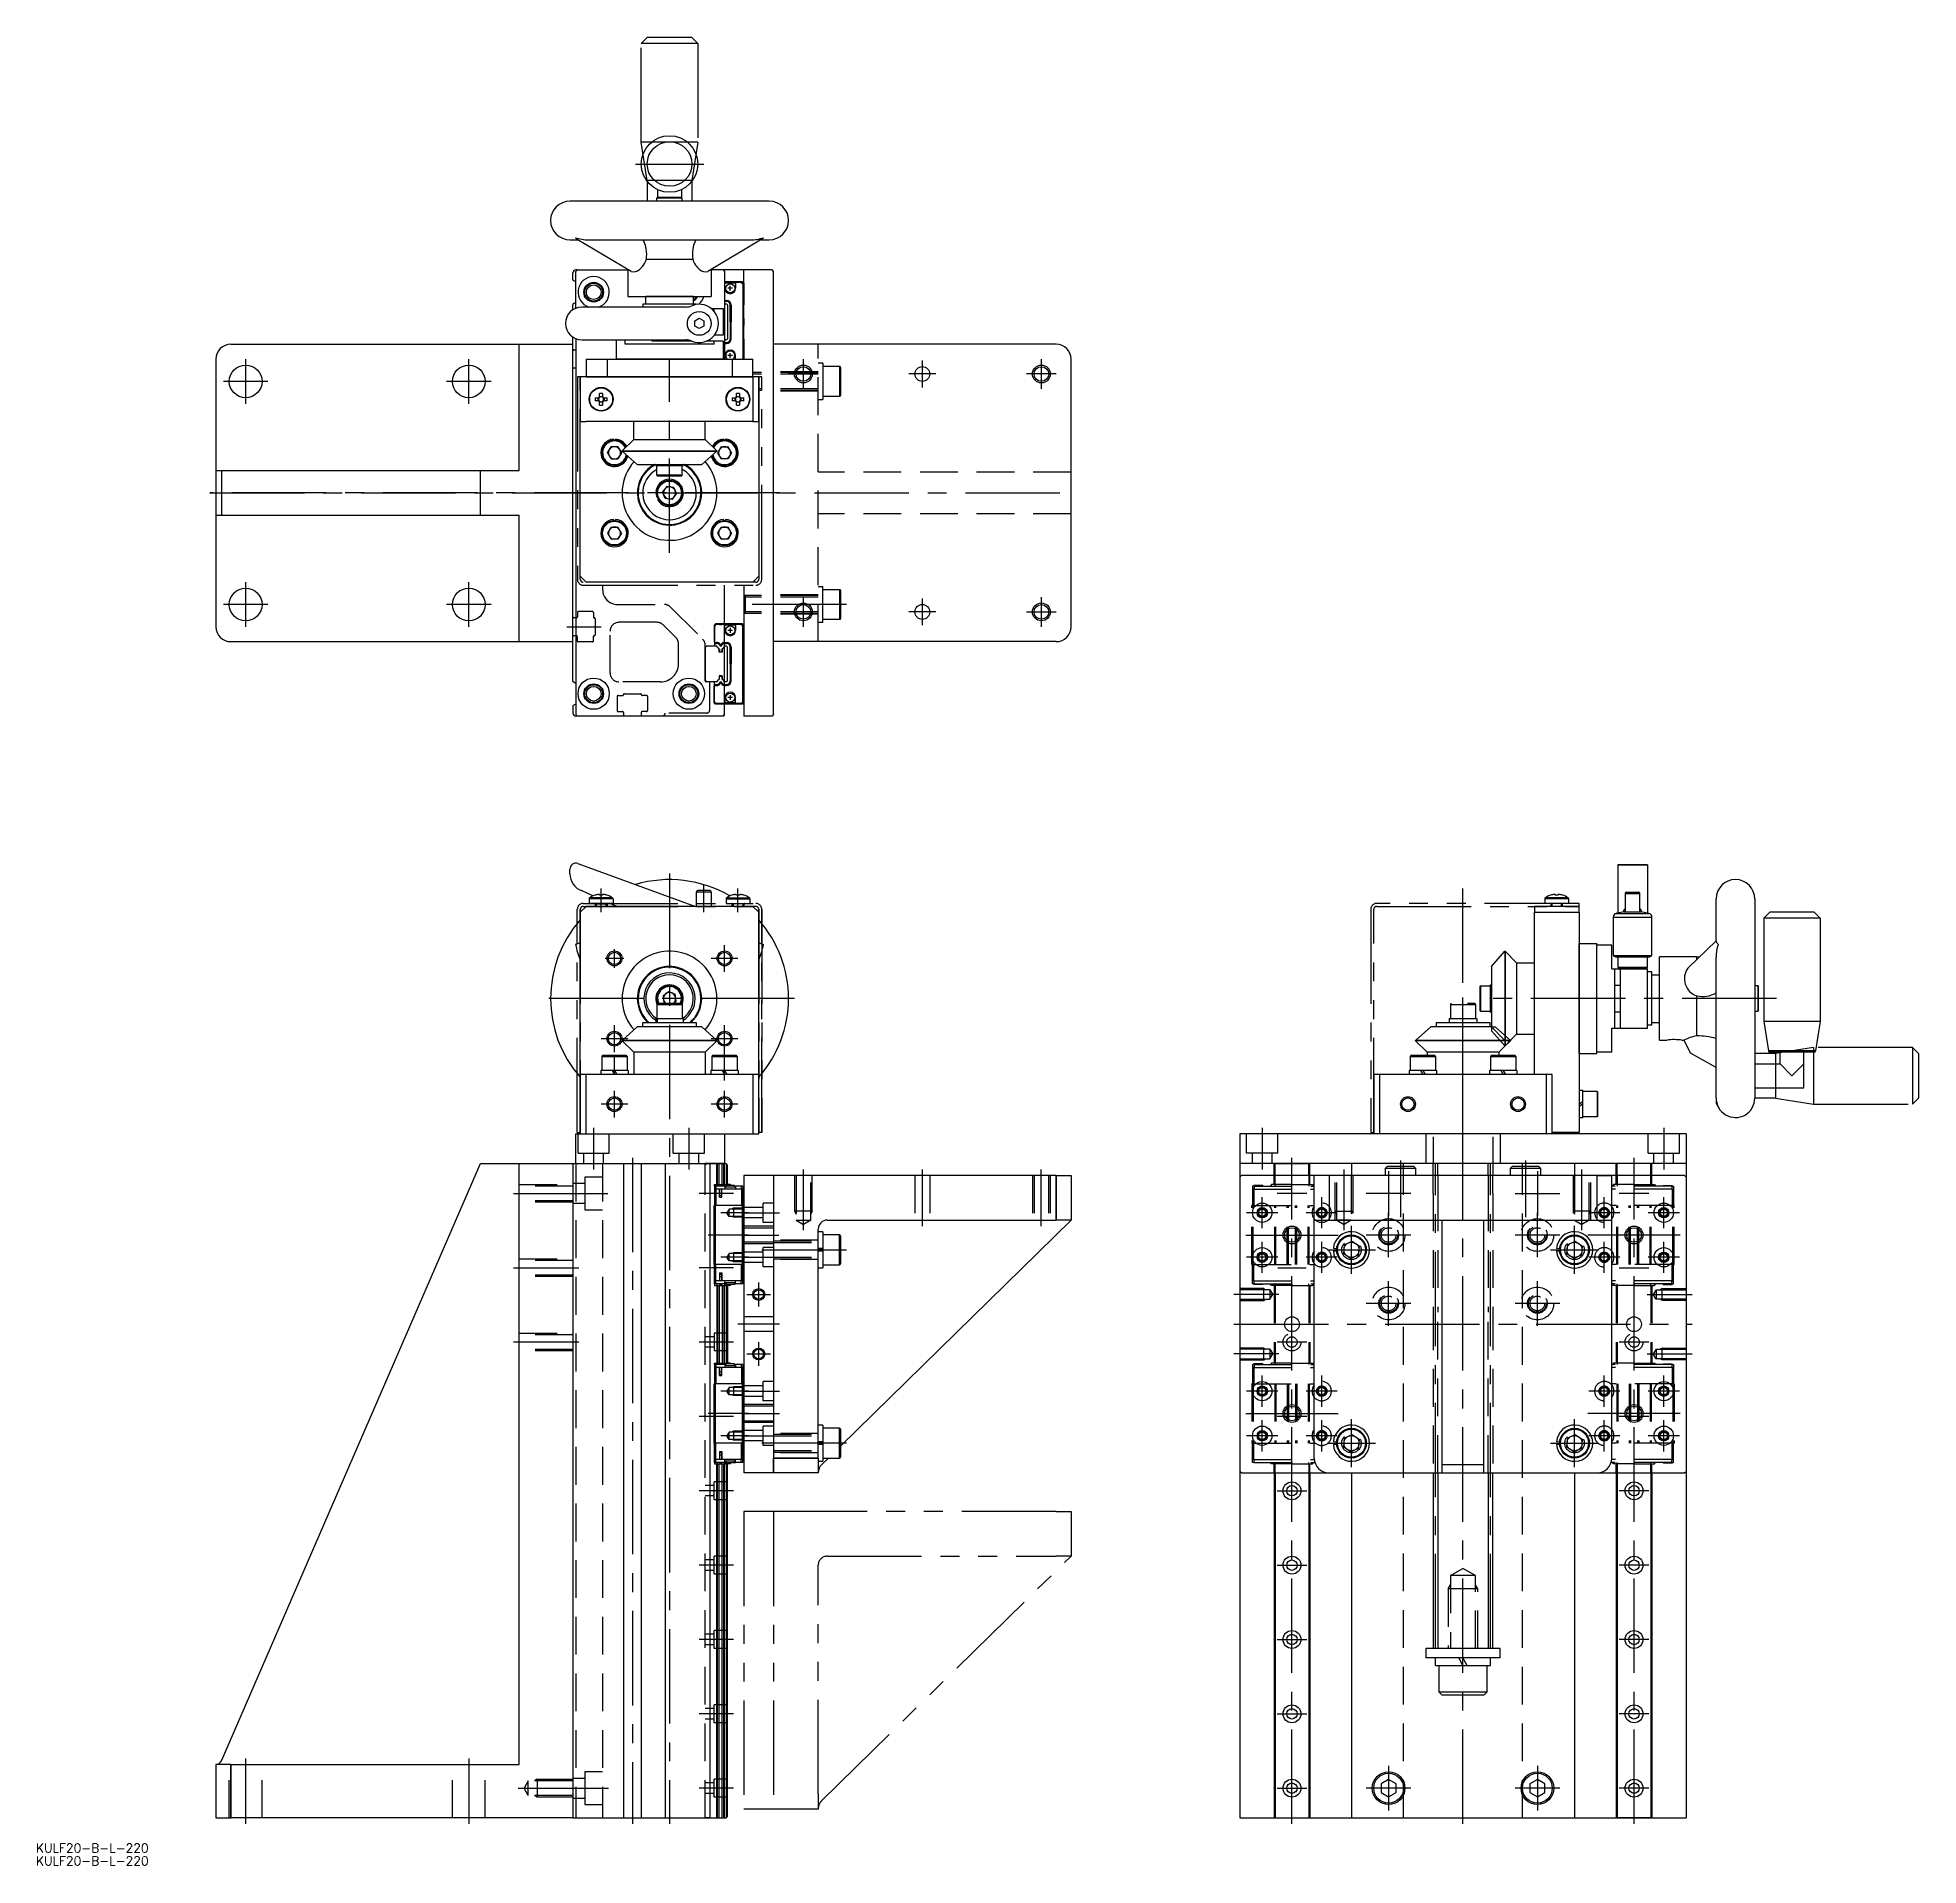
# Model space of a CAD drawing. Extents: x -60 to 572, y -16 to 599.
import ezdxf

# ---------------------------------------------------------------- set-up
doc = ezdxf.new("R2010")
doc.units = 0
for name, pattern in [('CENTER', [50.8, 31.75, -6.35, 6.35, -6.35]), ('DASHED', [19.05, 12.7, -6.35]), ('HIDDEN', [1.905, 1.27, -0.635]), ('PHANTOM', [63.5, 31.75, -6.35, 6.35, -6.35, 6.35, -6.35])]:
    doc.linetypes.add(name, pattern=pattern)
doc.layers.get('0').update_dxf_attribs({"linetype": 'CONTINUOUS'})
doc.layers.add('CENTER', color=1, linetype='CENTER')
doc.layers.add('SCALE', color=7, linetype='CONTINUOUS')
doc.styles.get("Standard").update_dxf_attribs({"font": 'txt.shx', "height": 3, "bigfont": 'bigfont.shx'})

msp = doc.modelspace()

# ---------------------------------------------------------------- texts
at = {"color": 7, "linetype": 'CONTINUOUS'}
for p in [(-60.45, -11.62), (-60.45, -15.95)]:
    msp.add_text('KULF20-B-L-220', height=3, dxfattribs=at).set_placement(p)

# ---------------------------------------------------------------- linework, layer by layer
at = {"color": 3, "linetype": 'PHANTOM'}
for p, q in [((145.01, 598.6), (143.01, 596.6)), ((162.01, 596.6), (143.01, 596.6)), ((143.01, 563.39), (143.01, 596.6)), ((160.01, 598.6), (145.01, 598.6)), ((162.01, 596.6), (160.01, 598.6)), ((162.01, 596.6), (162.01, 563.39)), ((145.01, 550.6), (143.01, 563.39)), ((162.01, 563.39), (143.01, 563.39)), ((162.01, 563.39), (160.01, 550.6)), ((145.01, 550.6), (145.01, 543.6)), ((160.01, 550.6), (145.01, 550.6)), ((160.01, 550.6), (160.01, 543.6)), ((122.51, 484.5), (121.51, 484.5)), ((122.51, 484.5), (121.51, 484.5)), ((121.51, 484.5), (121.51, 416.5)), ((122.51, 416.5), (122.51, 484.5)), ((183.51, 484.5), (182.51, 484.5)), ((182.51, 484.5), (182.51, 416.5)), ((183.51, 416.5), (183.51, 484.5)), ((181.51, 415.5), (123.51, 415.5)), ((123.51, 414.5), (181.51, 414.5)), ((121.5, 230.5), (121.5, 305.5)), ((122.5, 230.5), (122.5, 305.5)), ((122.5, 305.5), (122.5, 230.5)), ((123.5, 307.5), (181.5, 307.5)), ((123.5, 306.5), (181.5, 306.5)), ((181.5, 306.5), (123.5, 306.5)), ((182.5, 305.5), (182.5, 230.5)), ((182.5, 230.5), (182.5, 305.5)), ((183.5, 230.5), (183.5, 305.5)), ((183.5, 305.5), (183.5, 230.5)), ((388.26, 305.5), (388.26, 230.5)), ((389.26, 230.5), (389.26, 305.5)), ((458.26, 307.5), (390.26, 307.5)), ((390.26, 306.5), (458.26, 306.5)), ((458.26, 306.5), (458.26, 307.5)), ((458.26, 306.5), (458.26, 307.5)), ((524.36, 257), (517.36, 257)), ((537.15, 259), (524.36, 257)), ((524.36, 257), (524.36, 242)), ((570.36, 259), (537.15, 259)), ((537.15, 259), (537.15, 240)), ((570.36, 259), (572.36, 257)), ((570.36, 259), (570.36, 240)), ((572.36, 257), (572.36, 242)), ((524.36, 242), (517.36, 242)), ((524.36, 242), (537.15, 240)), ((572.36, 242), (570.36, 240)), ((537.15, 240), (570.36, 240)), ((121.5, 230.5), (122.5, 230.5)), ((183.5, 230.5), (182.5, 230.5)), ((388.26, 230.5), (389.26, 230.5)), ((177.5, 103), (177.5, 3)), ((187.5, 103), (177.5, 103)), ((187.5, 103), (187.5, 8)), ((187.5, 103), (187.5, 3)), ((282.5, 103), (187.5, 103)), ((282.5, 103), (287.5, 103)), ((287.5, 103), (287.5, 88)), ((202.5, 8), (202.5, 85)), ((203.7, 5.86), (287.5, 88)), ((205.5, 88), (282.5, 88)), ((287.5, 88), (282.5, 88)), ((202.5, 8), (202.5, 3)), ((187.5, 3), (177.5, 3)), ((202.5, 3), (187.5, 3))]:
    msp.add_line(p, q, dxfattribs=at)
at = {"color": 7, "linetype": 'CONTINUOUS'}
for p, q in [((148.26, 543.6), (148.26, 544.65)), ((156.76, 544.65), (148.26, 544.65)), ((148.51, 547.48), (148.51, 544.9)), ((148.51, 544.9), (156.51, 544.9)), ((156.51, 547.48), (156.51, 544.9)), ((156.76, 543.6), (156.76, 544.65)), ((186.01, 543.6), (119.01, 543.6)), ((160.01, 543.6), (145.01, 543.6)), ((119.01, 530.6), (121.73, 530.6)), ((139.64, 519.99), (121.44, 530.77)), ((125.16, 530.6), (179.76, 530.6)), ((183.57, 530.78), (165.37, 519.99)), ((183.27, 530.6), (186.01, 530.6)), ((120.01, 517.21), (120.01, 519.5)), ((121.51, 520.5), (121.01, 520.5)), ((121.01, 520), (121.51, 520.5)), ((121.01, 507.63), (121.01, 520)), ((121.51, 520.5), (138.51, 520.5)), ((138.51, 520.66), (138.51, 511.6)), ((144.71, 524.1), (160.3, 524.1)), ((166.51, 520.66), (166.51, 511.6)), ((177.51, 520.5), (166.51, 520.5)), ((170.51, 520.5), (171.01, 520)), ((187.01, 520.5), (177.51, 520.5)), ((177.51, 490.5), (177.51, 520.5)), ((187.01, 520.5), (185.51, 520.5)), ((187.51, 520), (187.01, 520.5)), ((187.51, 520), (187.01, 520.5)), ((187.51, 371), (187.51, 520)), ((121.01, 516.46), (120.16, 516.95)), ((177.01, 516.5), (171.01, 516.5)), ((176.71, 516.3), (171.01, 516.3)), ((171.11, 516.25), (171.01, 516.25)), ((171.11, 514.3), (171.11, 516.25)), ((174.71, 516.05), (171.11, 516.05)), ((173.71, 514.3), (172.11, 514.3)), ((172.91, 513.5), (172.91, 515.1)), ((174.71, 516.25), (174.71, 514.3)), ((176.61, 516.25), (174.71, 516.25)), ((177.11, 515.75), (176.61, 516.25)), ((177.21, 515.8), (176.71, 516.3)), ((177.51, 516), (177.01, 516.5)), ((177.11, 515.75), (177.11, 490.5)), ((177.21, 515.8), (177.21, 490.5)), ((177.51, 516), (177.51, 508.8)), ((120.01, 507.11), (120.01, 508.78)), ((121.01, 509.53), (120.16, 509.04)), ((157.97, 508), (123.01, 508)), ((138.51, 511.6), (166.51, 511.6)), ((161.51, 509), (143.51, 509)), ((143.51, 509), (143.51, 508)), ((160.51, 511.6), (144.51, 511.6)), ((144.51, 511.6), (160.51, 511.6)), ((144.51, 509), (144.51, 511.6)), ((160.51, 509), (160.51, 511.6)), ((161.51, 509), (161.51, 508.86)), ((161.51, 509), (161.51, 508.86)), ((166.57, 507.5), (170.51, 507.5)), ((167.47, 506.6), (167.47, 507.5)), ((170.51, 507.5), (170.51, 498.5)), ((171.01, 510.23), (171.64, 510.23)), ((171.01, 509.93), (171.64, 509.93)), ((171.71, 509), (171.01, 509)), ((171.64, 509.93), (171.64, 510.23)), ((172.01, 508.7), (171.71, 509)), ((172.01, 508.7), (172.01, 497.3)), ((172.94, 503), (172.94, 508.63)), ((172.94, 508.63), (173.24, 508.63)), ((173.24, 508.63), (173.24, 503)), ((177.26, 508.4), (177.51, 508.8)), ((177.26, 508.4), (177.26, 497.6)), ((161.01, 503.36), (162.51, 504.23)), ((161.01, 501.63), (161.01, 503.36)), ((162.51, 500.77), (161.01, 501.63)), ((162.51, 504.23), (164.01, 503.36)), ((164.01, 501.63), (162.51, 500.77)), ((164.01, 503.36), (164.01, 501.63)), ((172.94, 503), (172.94, 497.37)), ((173.24, 503), (172.94, 503)), ((173.24, 497.37), (173.24, 503)), ((177.51, 504.2), (177.26, 504.6)), ((177.51, 501.8), (177.26, 501.4)), ((177.51, 504.2), (177.51, 501.8)), ((5.01, 495.5), (120.01, 495.5)), ((102.01, 453), (102.01, 495.5)), ((120.01, 493.8), (120.01, 497.88)), ((120.01, 382.21), (120.01, 497.88)), ((121.01, 493.5), (120.31, 493.5)), ((121.01, 493.5), (120.31, 493.5)), ((121.01, 497.37), (121.01, 371)), ((123.01, 496.99), (157.97, 496.99)), ((134.51, 496.99), (134.51, 490.5)), ((137.54, 495.5), (137.54, 496.99)), ((167.47, 495.5), (137.54, 495.5)), ((146.51, 496.99), (146.51, 496.5)), ((160.16, 496.5), (146.51, 496.5)), ((170.51, 496.5), (164.85, 496.5)), ((167.47, 495.5), (167.47, 496.5)), ((167.47, 495.5), (167.47, 496.5)), ((170.51, 498.5), (167.56, 498.5)), ((170.51, 496.5), (170.51, 490.5)), ((170.51, 496.5), (170.51, 490.5)), ((171.71, 497), (171.01, 497)), ((171.01, 496.07), (171.64, 496.07)), ((171.01, 495.77), (171.64, 495.77)), ((171.64, 496.07), (171.64, 495.77)), ((172.01, 497.3), (171.71, 497)), ((172.94, 497.37), (173.24, 497.37)), ((177.26, 497.6), (177.51, 497.2)), ((177.51, 497.2), (177.51, 490.5)), ((282.51, 495.5), (187.51, 495.5)), ((0.01, 490.5), (0.01, 453)), ((121.01, 487.5), (120.31, 487.5)), ((121.01, 487.5), (120.31, 487.5)), ((124.51, 490.5), (131.49, 490.5)), ((131.49, 490.5), (173.52, 490.5)), ((131.49, 490.5), (131.49, 484.5)), ((170.51, 490.5), (134.51, 490.5)), ((171.11, 491.7), (171.11, 490.5)), ((173.71, 491.7), (172.11, 491.7)), ((172.91, 490.9), (172.91, 492.5)), ((173.52, 490.5), (180.51, 490.5)), ((173.52, 490.5), (173.52, 484.5)), ((174.71, 490.5), (174.71, 491.7)), ((287.51, 400.5), (287.51, 490.5)), ((124.51, 484.5), (122.51, 484.5)), ((124.51, 484.5), (122.51, 484.5)), ((122.51, 484.5), (122.51, 469.5)), ((180.51, 484.5), (124.51, 484.5)), ((124.51, 484.5), (180.51, 484.5)), ((180.51, 484.5), (124.51, 484.5)), ((182.51, 484.5), (180.51, 484.5)), ((182.51, 484.5), (180.51, 484.5)), ((180.51, 484.5), (180.51, 469.5)), ((182.51, 469.5), (182.51, 484.5)), ((127.52, 477.51), (128.64, 477.51)), ((128.64, 476.48), (127.52, 476.48)), ((128.52, 476.48), (128.52, 477.51)), ((128.99, 477.87), (128.99, 478.98)), ((128.99, 477.98), (130.02, 477.98)), ((128.99, 475.01), (128.99, 476.13)), ((130.02, 476.02), (128.99, 476.02)), ((130.02, 478.98), (130.02, 477.87)), ((130.02, 476.13), (130.02, 475.01)), ((130.37, 477.51), (131.49, 477.51)), ((131.49, 476.48), (130.37, 476.48)), ((130.49, 477.51), (130.49, 476.48)), ((173.52, 477.51), (174.64, 477.51)), ((174.64, 476.48), (173.52, 476.48)), ((174.52, 476.48), (174.52, 477.51)), ((174.99, 477.87), (174.99, 478.98)), ((174.99, 477.98), (176.02, 477.98)), ((174.99, 475.01), (174.99, 476.13)), ((176.02, 476.02), (174.99, 476.02)), ((176.02, 478.98), (176.02, 477.87)), ((176.02, 476.13), (176.02, 475.01)), ((176.37, 477.51), (177.49, 477.51)), ((177.49, 476.48), (176.37, 476.48)), ((176.49, 477.51), (176.49, 476.48)), ((122.51, 469.5), (124.51, 469.5)), ((122.51, 417.5), (122.51, 469.5)), ((180.51, 469.5), (124.51, 469.5)), ((140.51, 463.5), (140.51, 469.5)), ((164.51, 463.5), (164.51, 469.5)), ((180.51, 469.5), (182.51, 469.5)), ((182.51, 469.5), (182.51, 417.5)), ((133.67, 463.24), (133.64, 463.58)), ((134.34, 463.24), (134.37, 463.58)), ((136.58, 459.71), (140.51, 463.5)), ((140.51, 463.5), (164.51, 463.5)), ((168.43, 459.71), (164.51, 463.5)), ((170.67, 463.24), (170.64, 463.58)), ((171.34, 463.24), (171.37, 463.58)), ((131.65, 459), (132.83, 461.04)), ((131.65, 459), (132.83, 456.96)), ((135.18, 461.04), (132.83, 461.04)), ((132.83, 456.96), (135.18, 456.96)), ((135.18, 461.04), (136.36, 459)), ((136.36, 459), (135.18, 456.96)), ((136.58, 459.57), (136.58, 459.71)), ((136.58, 459.71), (168.43, 459.71)), ((141.68, 455.06), (136.58, 459.57)), ((136.58, 459.57), (168.43, 459.57)), ((163.33, 455.06), (168.43, 459.57)), ((168.43, 459.57), (168.43, 459.71)), ((169.83, 461.04), (168.65, 459)), ((168.65, 459), (169.83, 456.96)), ((169.83, 461.04), (172.18, 461.04)), ((172.18, 456.96), (169.83, 456.96)), ((173.36, 459), (172.18, 461.04)), ((173.36, 459), (172.18, 456.96)), ((0.01, 453), (1.84, 453)), ((0.01, 453), (0.01, 438)), ((1.84, 453), (1.84, 438)), ((1.84, 453), (88.99, 453)), ((88.99, 438), (88.99, 453)), ((88.99, 453), (102.01, 453)), ((141.68, 455.06), (163.33, 455.06)), ((147.91, 454.71), (147.91, 455.05)), ((147.91, 454.7), (157.11, 454.7)), ((148.26, 451.45), (148.26, 454.7)), ((156.76, 451.45), (148.26, 451.45)), ((148.51, 451.2), (156.51, 451.2)), ((156.76, 451.45), (156.76, 454.7)), ((157.11, 454.7), (157.11, 455.06)), ((148.51, 444.06), (148.18, 443.94)), ((148.78, 443.45), (148.48, 443.28)), ((151.62, 447.69), (150.17, 445.83)), ((151.05, 443.64), (150.17, 445.83)), ((153.39, 443.31), (151.05, 443.64)), ((153.96, 447.36), (151.62, 447.69)), ((153.39, 443.31), (154.84, 445.17)), ((153.96, 447.36), (154.84, 445.17)), ((0.01, 438), (1.84, 438)), ((0.01, 438), (0.01, 400.5)), ((1.84, 438), (88.99, 438)), ((88.99, 438), (102.01, 438)), ((102.01, 395.5), (102.01, 438)), ((133.67, 436.24), (133.64, 436.58)), ((134.34, 436.24), (134.37, 436.58)), ((170.67, 436.24), (170.64, 436.58)), ((171.34, 436.24), (171.37, 436.58)), ((132.83, 434.04), (131.65, 432)), ((131.65, 432), (132.83, 429.96)), ((132.83, 434.04), (135.18, 434.04)), ((136.36, 432), (135.18, 434.04)), ((136.36, 432), (135.18, 429.96)), ((169.83, 434.04), (168.65, 432)), ((168.65, 432), (169.83, 429.96)), ((169.83, 434.04), (172.18, 434.04)), ((173.36, 432), (172.18, 434.04)), ((173.36, 432), (172.18, 429.96)), ((135.18, 429.96), (132.83, 429.96)), ((172.18, 429.96), (169.83, 429.96)), ((124.51, 415.5), (122.51, 417.5)), ((182.51, 417.5), (180.51, 415.5)), ((180.51, 415.5), (124.51, 415.5)), ((171.01, 371), (171.01, 414.5)), ((177.51, 414.5), (177.51, 370.5)), ((121.01, 403.5), (120.31, 403.5)), ((177.01, 401.5), (171.01, 401.5)), ((176.71, 401.3), (171.01, 401.3)), ((171.11, 401.25), (171.01, 401.25)), ((171.11, 399.3), (171.11, 401.25)), ((174.71, 401.05), (171.11, 401.05)), ((173.71, 399.3), (172.11, 399.3)), ((172.91, 400.1), (172.91, 398.5)), ((174.71, 401.25), (174.71, 399.3)), ((176.61, 401.25), (174.71, 401.25)), ((177.11, 400.75), (176.61, 401.25)), ((177.21, 400.8), (176.71, 401.3)), ((177.51, 401), (177.01, 401.5)), ((177.11, 375.25), (177.11, 400.75)), ((177.21, 375.2), (177.21, 400.8)), ((177.51, 393.8), (177.51, 401)), ((5.01, 395.5), (120.01, 395.5)), ((121.01, 397.5), (120.31, 397.5)), ((171.01, 395.23), (171.01, 394.93)), ((171.01, 395.23), (171.64, 395.23)), ((171.01, 394.93), (171.64, 394.93)), ((171.71, 394), (171.01, 394)), ((171.64, 394.93), (171.64, 395.23)), ((172.01, 393.7), (171.71, 394)), ((172.01, 382.3), (172.01, 393.7)), ((172.94, 393.63), (173.24, 393.63)), ((172.94, 388), (172.94, 393.63)), ((173.24, 393.63), (173.24, 388)), ((177.26, 393.4), (177.51, 393.8)), ((177.26, 382.6), (177.26, 393.4)), ((282.51, 395.5), (187.51, 395.5)), ((173.24, 388), (172.94, 388)), ((172.94, 388), (172.94, 382.37)), ((173.24, 382.37), (173.24, 388)), ((177.51, 389.2), (177.26, 389.6)), ((177.51, 386.8), (177.26, 386.4)), ((177.51, 386.8), (177.51, 389.2)), ((121.01, 381.46), (120.16, 381.95)), ((171.71, 382), (171.01, 382)), ((171.01, 380.77), (171.01, 381.07)), ((171.01, 381.07), (171.64, 381.07)), ((171.01, 380.77), (171.64, 380.77)), ((171.64, 381.07), (171.64, 380.77)), ((172.01, 382.3), (171.71, 382)), ((172.94, 382.37), (173.24, 382.37)), ((177.26, 382.6), (177.51, 382.2)), ((177.51, 375), (177.51, 382.2)), ((120.01, 373.78), (120.01, 371.5)), ((121.01, 374.53), (120.16, 374.04)), ((171.11, 374.75), (171.01, 374.75)), ((176.71, 374.7), (171.01, 374.7)), ((177.01, 374.5), (171.01, 374.5)), ((171.11, 376.7), (171.11, 374.75)), ((174.71, 374.95), (171.11, 374.95)), ((173.71, 376.7), (172.11, 376.7)), ((172.91, 377.5), (172.91, 375.9)), ((174.71, 374.75), (174.71, 376.7)), ((176.61, 374.75), (174.71, 374.75)), ((177.11, 375.25), (176.61, 374.75)), ((177.21, 375.2), (176.71, 374.7)), ((177.51, 375), (177.01, 374.5)), ((121.01, 371), (121.51, 370.5)), ((121.51, 370.5), (121.01, 370.5)), ((170.51, 370.5), (121.51, 370.5)), ((170.51, 370.5), (171.01, 371)), ((171.01, 371), (170.51, 370.5)), ((187.01, 370.5), (177.51, 370.5)), ((185.51, 370.5), (177.51, 370.5)), ((187.01, 370.5), (185.51, 370.5)), ((187.51, 371), (187.01, 370.5)), ((187.51, 371), (187.01, 370.5)), ((119, 317.42), (119, 319)), ((121.68, 320.88), (161.19, 306.5)), ((471.26, 320.5), (471.26, 320.38)), ((471.26, 320.38), (471.26, 304.12)), ((481.26, 320.38), (471.26, 320.38)), ((481.26, 320.5), (481.26, 320.38)), ((481.26, 320.38), (481.26, 304.12)), ((126.75, 309.99), (122.95, 311.78)), ((127.51, 310.29), (127.52, 310.27)), ((128.98, 310.52), (128.63, 310.52)), ((128.98, 310.27), (128.98, 310.52)), ((130.01, 310.52), (130.01, 310.27)), ((130.37, 310.52), (130.01, 310.52)), ((131.48, 310.27), (131.49, 310.29)), ((166.5, 311.3), (161.5, 311.3)), ((161.5, 311.3), (161.5, 307.5)), ((166, 311.8), (162, 311.8)), ((166.5, 311.3), (166.5, 306.5)), ((173.52, 310.27), (173.51, 310.29)), ((174.63, 310.52), (174.98, 310.52)), ((174.98, 310.52), (174.98, 310.27)), ((176.01, 310.27), (176.01, 310.52)), ((176.01, 310.52), (176.37, 310.52)), ((177.49, 310.29), (177.48, 310.27)), ((448.76, 310.29), (448.77, 310.27)), ((450.24, 310.52), (449.89, 310.52)), ((450.24, 310.27), (450.24, 310.52)), ((451.27, 310.52), (451.27, 310.27)), ((451.62, 310.52), (451.27, 310.52)), ((452.74, 310.27), (452.75, 310.29)), ((473.76, 310.8), (478.76, 310.8)), ((474.26, 311.3), (478.26, 311.3)), ((122.5, 304.5), (124.5, 306.5)), ((122.5, 250), (122.5, 304.5)), ((180.5, 306.5), (124.5, 306.5)), ((133.5, 309.04), (125.5, 309.04)), ((125.5, 309.04), (125.5, 307.5)), ((133.5, 307.5), (125.5, 307.5)), ((133.35, 309.33), (125.65, 309.33)), ((127.5, 307.3), (127.5, 306.5)), ((127.5, 307.3), (131.5, 307.3)), ((131.5, 307.3), (131.5, 306.5)), ((134.93, 306.5), (132.46, 307.5)), ((133.5, 309.04), (133.5, 307.5)), ((161.5, 307.5), (161.5, 306.5)), ((171.5, 309.04), (179.5, 309.04)), ((171.5, 309.04), (171.5, 307.52)), ((171.5, 307.5), (179.5, 307.5)), ((171.65, 309.33), (179.35, 309.33)), ((173.5, 307.3), (173.5, 306.5)), ((177.5, 307.3), (173.5, 307.3)), ((177.5, 307.3), (177.5, 306.5)), ((179.5, 309.04), (179.5, 307.51)), ((180.5, 306.5), (182.5, 304.5)), ((182.5, 250), (182.5, 304.5)), ((443.26, 306.5), (443.26, 304.5)), ((458.26, 306.5), (443.26, 306.5)), ((443.26, 304.5), (458.26, 304.5)), ((443.26, 250), (443.26, 304.5)), ((450.76, 309.04), (446.76, 309.04)), ((446.76, 309.04), (446.76, 307.5)), ((450.76, 307.5), (446.76, 307.5)), ((450.76, 309.33), (446.9, 309.33)), ((448.76, 307.3), (448.76, 306.5)), ((454.61, 309.33), (450.76, 309.33)), ((454.76, 309.04), (450.76, 309.04)), ((454.76, 307.5), (450.76, 307.5)), ((452.76, 306.5), (452.76, 307.3)), ((454.76, 309.04), (454.76, 307.5)), ((458.26, 304.5), (458.26, 306.5)), ((458.26, 304.5), (458.26, 230.5)), ((470.73, 304.12), (481.78, 304.12)), ((473.42, 304.62), (479.09, 304.62)), ((504.36, 294.88), (504.36, 309)), ((517.36, 309), (517.36, 242)), ((520.36, 302.5), (522.36, 304.5)), ((537.36, 304.5), (522.36, 304.5)), ((539.36, 302.5), (537.36, 304.5)), ((469.76, 302.86), (482.76, 302.86)), ((539.36, 302.5), (520.36, 302.5)), ((520.36, 302.5), (520.36, 267.83)), ((539.36, 302.5), (539.36, 267.83)), ((122.5, 294.23), (120.92, 293.73)), ((182.5, 294.23), (184.08, 293.73)), ((428.82, 286.32), (433.33, 291.43)), ((433.33, 291.43), (433.47, 291.43)), ((433.33, 291.43), (433.33, 275.5)), ((433.47, 291.43), (433.47, 275.5)), ((433.47, 291.43), (437.26, 287.5)), ((458.26, 257), (458.26, 294)), ((464.26, 257), (464.26, 294)), ((469.26, 293.5), (464.26, 293.5)), ((469.26, 285.5), (469.26, 293.5)), ((494.83, 285.69), (504.36, 294.88)), ((428.82, 286.32), (428.82, 275.5)), ((437.26, 287.5), (443.26, 287.5)), ((437.26, 287.5), (437.26, 275.5)), ((469.76, 290), (482.76, 290)), ((470.26, 265.5), (470.26, 285.5)), ((470.62, 289.5), (481.89, 289.5)), ((471.26, 286), (481.26, 286)), ((472.26, 265.5), (472.26, 285.5)), ((481.26, 265.5), (481.26, 285.5)), ((485.36, 261.5), (485.36, 289.5)), ((497.86, 289.5), (485.36, 289.5)), ((497.86, 289.5), (498.87, 289.59)), ((497.86, 288.61), (497.86, 289.5)), ((504.36, 242.14), (504.36, 289.39)), ((424.96, 279.5), (424.96, 271.5)), ((425.21, 279.75), (428.46, 279.75)), ((425.21, 271.25), (425.21, 279.75)), ((428.46, 280.1), (428.82, 280.1)), ((428.46, 270.9), (428.46, 280.1)), ((481.26, 266.5), (481.26, 284.5)), ((482.76, 284.5), (481.26, 284.5)), ((482.76, 266.5), (482.76, 284.5)), ((482.76, 283.5), (485.36, 283.5)), ((485.36, 267.5), (485.36, 283.5)), ((518.41, 279.75), (517.36, 279.75)), ((518.41, 279.75), (518.41, 271.25)), ((518.66, 271.5), (518.66, 279.5)), ((148.25, 273.55), (148.25, 268.8)), ((148.25, 273.55), (156.75, 273.55)), ((156.5, 273.8), (148.5, 273.8)), ((150.32, 276.4), (152.19, 277.84)), ((150.32, 276.4), (150.63, 274.06)), ((151.27, 273.8), (150.63, 274.06)), ((152.19, 277.84), (154.37, 276.94)), ((153.74, 273.88), (153.63, 273.8)), ((153.64, 273.8), (154.68, 274.6)), ((154.68, 274.6), (154.37, 276.94)), ((156.75, 273.55), (156.75, 268.8)), ((415.01, 273.55), (415.01, 268.8)), ((415.01, 273.55), (420.85, 273.55)), ((423.26, 273.8), (420.75, 273.8)), ((420.85, 273.55), (423.51, 273.55)), ((423.51, 273.55), (423.51, 268.8)), ((428.82, 275.5), (428.82, 265.94)), ((433.33, 275.5), (433.33, 259.58)), ((433.47, 275.5), (433.47, 259.58)), ((437.26, 275.5), (437.26, 263.5)), ((497.86, 262.94), (497.86, 276.43)), ((136.57, 261.43), (141.68, 265.94)), ((163.32, 265.94), (141.68, 265.94)), ((143.5, 267.5), (161.5, 267.5)), ((143.5, 265.94), (143.5, 267.5)), ((147.9, 268.8), (148.17, 268.8)), ((147.9, 268.8), (147.9, 267.5)), ((148.47, 268.8), (148.17, 268.8)), ((148.17, 267.5), (148.17, 268.8)), ((148.47, 268.8), (157.1, 268.8)), ((148.47, 267.5), (148.47, 268.8)), ((157.1, 268.8), (157.1, 267.5)), ((161.5, 267.5), (161.5, 265.94)), ((168.42, 261.43), (163.32, 265.94)), ((403.33, 261.43), (408.44, 265.94)), ((428.82, 265.94), (408.44, 265.94)), ((410.26, 267.5), (410.26, 265.94)), ((410.26, 267.5), (428.26, 267.5)), ((414.66, 268.8), (414.66, 267.5)), ((414.66, 268.8), (423.86, 268.8)), ((423.86, 268.8), (423.86, 267.5)), ((425.21, 271.25), (428.46, 271.25)), ((428.26, 267.5), (428.26, 265.94)), ((428.46, 270.9), (428.82, 270.9)), ((428.82, 265.94), (433.33, 261.43)), ((482.76, 266.5), (481.26, 266.5)), ((482.76, 267.5), (485.36, 267.5)), ((517.36, 271.25), (518.41, 271.25)), ((520.36, 267.83), (521.93, 257.92)), ((539.36, 267.83), (520.36, 267.83)), ((539.36, 267.83), (537.79, 257.92)), ((168.42, 261.43), (136.57, 261.43)), ((136.57, 261.29), (136.57, 261.43)), ((168.42, 261.29), (136.57, 261.29)), ((136.57, 261.29), (140.5, 257.5)), ((168.42, 261.29), (164.5, 257.5)), ((168.42, 261.29), (168.42, 261.43)), ((403.33, 261.29), (403.33, 261.43)), ((435.18, 261.43), (403.33, 261.43)), ((407.26, 257.5), (403.33, 261.29)), ((435.18, 261.29), (403.33, 261.29)), ((437.26, 263.5), (431.26, 257.5)), ((433.47, 259.58), (433.33, 259.58)), ((435.18, 261.29), (433.47, 259.58)), ((435.18, 261.43), (435.18, 261.29)), ((437.26, 263.5), (443.26, 263.5)), ((469.26, 257.5), (469.26, 265.5)), ((485.36, 261.5), (487.86, 261.5)), ((492.86, 261.5), (493.56, 261.5)), ((495.78, 257.17), (493.56, 261.5)), ((129.75, 256.05), (138.25, 256.05)), ((129.75, 256.05), (129.75, 251.3)), ((138, 256.3), (130, 256.3)), ((138.25, 256.05), (138.25, 251.3)), ((164.5, 257.5), (140.5, 257.5)), ((140.5, 257.5), (140.5, 250)), ((164.5, 257.5), (164.5, 250)), ((166.75, 256.05), (175.25, 256.05)), ((166.75, 256.05), (166.75, 251.3)), ((175, 256.3), (167, 256.3)), ((175.25, 256.05), (175.25, 251.3)), ((401.51, 256.05), (410.01, 256.05)), ((401.51, 256.05), (401.51, 251.3)), ((409.76, 256.3), (401.76, 256.3)), ((407.26, 257.5), (407.26, 256.3)), ((431.26, 257.5), (407.26, 257.5)), ((410.01, 256.05), (410.01, 251.3)), ((428.51, 256.05), (428.51, 251.3)), ((428.51, 256.05), (437.01, 256.05)), ((436.76, 256.3), (428.76, 256.3)), ((431.26, 257.5), (431.26, 256.3)), ((437.01, 256.05), (437.01, 251.3)), ((469.26, 257.5), (464.26, 257.5)), ((504.36, 252.33), (495.78, 257.17)), ((517.36, 257), (517.36, 242)), ((517.36, 253.5), (525.86, 253.5)), ((537.79, 257.92), (521.93, 257.92)), ((537.29, 257.5), (522.42, 257.5)), ((525.86, 253.5), (525.86, 257.5)), ((529.86, 249.5), (525.86, 253.5)), ((533.86, 253.5), (529.86, 249.5)), ((533.86, 245.5), (533.86, 257.5)), ((122.5, 250), (122.5, 230)), ((124.5, 250), (122.5, 250)), ((180.5, 250), (124.5, 250)), ((124.5, 230), (124.5, 250)), ((138.6, 251.3), (129.4, 251.3)), ((129.4, 251.3), (129.4, 250)), ((133.19, 251.3), (134, 250)), ((134, 251.3), (134.81, 250)), ((138.6, 251.3), (138.6, 250)), ((175.6, 251.3), (166.4, 251.3)), ((166.4, 251.3), (166.4, 250)), ((170.19, 251.3), (171, 250)), ((171, 251.3), (171.81, 250)), ((175.6, 251.3), (175.6, 250)), ((180.5, 250), (180.5, 230)), ((182.5, 250), (180.5, 250)), ((182.5, 230), (182.5, 250)), ((391.26, 250), (389.26, 250)), ((389.26, 250), (389.26, 230)), ((391.26, 230), (391.26, 250)), ((447.26, 250), (391.26, 250)), ((401.16, 251.3), (401.16, 250)), ((410.34, 251.3), (401.16, 251.3)), ((404.95, 251.3), (405.76, 250)), ((405.76, 251.3), (406.57, 250)), ((410.34, 251.3), (410.34, 250)), ((428.16, 251.3), (428.16, 250)), ((437.34, 251.3), (428.16, 251.3)), ((431.97, 251.3), (432.78, 250)), ((432.78, 251.3), (433.59, 250)), ((437.34, 251.3), (437.34, 250)), ((449.26, 250), (443.26, 250)), ((447.26, 250), (447.26, 230)), ((449.26, 230.5), (449.26, 250)), ((459.56, 244.6), (458.26, 244.6)), ((459.56, 240.81), (458.26, 240)), ((459.56, 235.4), (459.56, 244.6)), ((464.31, 244.25), (459.56, 244.25)), ((464.31, 244.25), (464.31, 240)), ((464.56, 240), (464.56, 244)), ((504.41, 243.04), (504.36, 242.98)), ((504.36, 242.14), (504.41, 243.04)), ((504.36, 242.14), (504.36, 240.43)), ((505.07, 239.04), (504.36, 240.43)), ((517.36, 245.5), (533.86, 245.5)), ((459.56, 240), (458.26, 239.19)), ((459.56, 235.4), (458.26, 235.4)), ((464.31, 235.75), (459.56, 235.75)), ((464.31, 240), (464.31, 235.75)), ((464.56, 236), (464.56, 240)), ((121, 230), (182.5, 230)), ((121, 220), (121, 230)), ((171, 230), (171, 220)), ((494.26, 230), (344.26, 230)), ((344.26, 230), (344.26, 0)), ((449.26, 230), (389.26, 230)), ((449.26, 230), (449.26, 230.5)), ((458.26, 230.5), (449.26, 230.5)), ((494.26, 230), (494.26, 0)), ((1.83, 19.2), (88.98, 220)), ((88.98, 220), (102, 220)), ((88.98, 220), (120, 220)), ((102, 18), (102, 220)), ((102, 220), (120, 220)), ((120, 220), (120, 0)), ((120, 220), (120, 0)), ((120, 220), (171.5, 220)), ((137, 220), (137, 0)), ((143, 220), (143, 0)), ((151, 220), (151, 0)), ((165, 220), (164.5, 220)), ((164.5, 220), (164.99, 220)), ((164.99, 220), (168.45, 220)), ((168.45, 220), (165, 220)), ((166, 220), (166, 0)), ((168.44, 212.95), (168.44, 220)), ((171.05, 220), (168.45, 220)), ((168.45, 220), (171, 220)), ((168.65, 212.95), (168.65, 220)), ((169.2, 212.95), (169.2, 220)), ((170.2, 212.95), (170.2, 220)), ((170.75, 212.95), (170.75, 220)), ((170.96, 212.95), (170.96, 220)), ((171, 220), (171.05, 220)), ((172, 219.5), (171.5, 220)), ((171.7, 212.95), (171.7, 219.8)), ((172, 212.95), (172, 219.5)), ((177.5, 216), (177.5, 116)), ((187.5, 216), (177.5, 216)), ((187.5, 216), (187.5, 116)), ((187.5, 216), (187.5, 121)), ((282.5, 216), (187.5, 216)), ((282.5, 216), (282.5, 201)), ((282.5, 201), (282.5, 216)), ((282.5, 216), (287.5, 216)), ((287.5, 216), (287.5, 201)), ((494.26, 220), (344.26, 220)), ((344.76, 216), (344.26, 215.5)), ((344.76, 216), (344.26, 215.5)), ((344.26, 215.5), (344.26, 116.5)), ((344.26, 215.5), (344.26, 116.5)), ((493.76, 216), (344.76, 216)), ((355.76, 220), (367.76, 220)), ((355.76, 216), (355.76, 220)), ((356.06, 216), (356.06, 220)), ((367.46, 216), (367.46, 220)), ((367.76, 216), (367.76, 220)), ((369.26, 121), (369.26, 216)), ((374.26, 216), (369.26, 216)), ((374.26, 216), (374.26, 201)), ((381.76, 220), (381.76, 216)), ((393.26, 218.5), (393.86, 219.1)), ((393.26, 218.5), (403.26, 218.5)), ((393.26, 216), (393.26, 218.5)), ((393.86, 219.1), (402.66, 219.1)), ((402.66, 219.1), (403.26, 218.5)), ((403.26, 218.5), (403.26, 216)), ((409.26, 216), (409.26, 220)), ((410.76, 216), (410.76, 220)), ((427.76, 216), (427.76, 220)), ((429.26, 220), (429.26, 216)), ((435.26, 218.5), (435.86, 219.1)), ((435.26, 218.5), (445.26, 218.5)), ((435.26, 216), (435.26, 218.5)), ((435.86, 219.1), (444.66, 219.1)), ((444.66, 219.1), (445.26, 218.5)), ((445.26, 218.5), (445.26, 216)), ((456.76, 220), (456.76, 216)), ((464.26, 216), (464.26, 201)), ((464.26, 216), (469.26, 216)), ((469.26, 121), (469.26, 216)), ((482.76, 220), (470.76, 220)), ((470.76, 216), (470.76, 220)), ((471.06, 216), (471.06, 220)), ((482.46, 216), (482.46, 220)), ((482.76, 216), (482.76, 220)), ((493.76, 216), (494.26, 215.5)), ((493.76, 216), (494.26, 215.5)), ((494.26, 215.5), (494.26, 116.5)), ((494.26, 215.5), (494.26, 116.5)), ((167.6, 212.95), (168.39, 212.95)), ((167.6, 212.45), (167.6, 212.95)), ((167.6, 212.45), (167.6, 211.45)), ((168.1, 212.45), (167.6, 212.45)), ((167.6, 211.45), (167.6, 205.95)), ((168.1, 211.45), (167.6, 211.45)), ((168.1, 212.45), (168.1, 211.45)), ((171.1, 212.45), (168.1, 212.45)), ((168.1, 211.45), (168.1, 205.95)), ((169.3, 211.45), (168.1, 211.45)), ((168.39, 212.45), (168.39, 212.95)), ((168.39, 212.95), (169.26, 212.95)), ((169.52, 212.45), (169.26, 212.95)), ((169.26, 212.95), (169.35, 212.95)), ((169.3, 208.75), (169.3, 211.45)), ((170.1, 211.45), (169.3, 211.45)), ((169.3, 210.65), (169.35, 210.65)), ((169.3, 210.19), (169.35, 210.19)), ((169.3, 208.75), (170.1, 208.75)), ((169.61, 212.45), (169.35, 212.95)), ((169.35, 212.95), (170.05, 212.95)), ((169.35, 211.1), (169.35, 210.05)), ((169.35, 210.05), (169.7, 210.05)), ((169.35, 210.05), (169.35, 209.25)), ((169.35, 209.25), (169.7, 209.25)), ((169.61, 212.45), (169.61, 212.45)), ((169.7, 210.05), (170.05, 210.05)), ((169.7, 209.25), (170.05, 209.25)), ((169.79, 212.45), (170.05, 212.95)), ((169.88, 212.45), (170.14, 212.95)), ((170.05, 212.95), (170.14, 212.95)), ((170.05, 210.05), (170.05, 211.1)), ((170.05, 210.65), (170.1, 210.65)), ((170.05, 210.19), (170.1, 210.19)), ((170.05, 209.25), (170.05, 210.05)), ((176.7, 211.45), (170.1, 211.45)), ((170.1, 208.75), (170.1, 211.45)), ((170.14, 212.95), (171.01, 212.95)), ((171.01, 212.95), (171.63, 212.95)), ((171.01, 212.45), (171.01, 212.95)), ((171.1, 212.45), (171.4, 212.45)), ((171.1, 212.45), (171.1, 211.45)), ((174.7, 212.05), (171.1, 212.05)), ((171.4, 212.65), (171.4, 212.05)), ((174.4, 212.65), (171.4, 212.65)), ((171.63, 212.95), (171.63, 212.65)), ((172.93, 212.95), (171.63, 212.95)), ((172.93, 212.95), (173.11, 212.65)), ((174.4, 212.05), (174.4, 212.65)), ((174.4, 212.45), (174.7, 212.45)), ((174.7, 212.45), (174.7, 211.45)), ((176.6, 212.45), (174.7, 212.45)), ((177.1, 212.45), (176.6, 212.45)), ((176.6, 212.45), (176.6, 211.45)), ((177.2, 211.45), (176.7, 211.45)), ((176.7, 211.45), (176.7, 205.95)), ((177.1, 212.45), (177.1, 211.45)), ((177.2, 211.45), (177.2, 205.95)), ((167.5, 186.05), (167.5, 205.95)), ((168, 205.95), (167.5, 205.95)), ((177, 205.95), (168, 205.95)), ((168, 186.05), (168, 205.95)), ((177, 186.05), (177, 205.95)), ((177.5, 205.95), (177, 205.95)), ((177.5, 186.05), (177.5, 205.95)), ((202.5, 121), (202.5, 198)), ((204, 197.11), (202.5, 197.11)), ((204, 197.11), (204, 191.49)), ((209.7, 196.01), (204, 196.01)), ((205.5, 201), (282.5, 201)), ((209.7, 191.46), (209.7, 196.01)), ((210, 125.03), (287.5, 201)), ((287.5, 201), (282.5, 201)), ((369.26, 201), (469.26, 201)), ((412.26, 116), (412.26, 201)), ((426.26, 116), (426.26, 201)), ((204, 191.49), (202.5, 191.49)), ((202.5, 191.25), (203.9, 191.25)), ((202.5, 190.78), (203.9, 190.78)), ((204, 190.54), (202.5, 190.54)), ((203.75, 190.78), (203.75, 191.25)), ((204, 191.41), (204, 191.49)), ((204, 191.46), (204, 190.54)), ((204, 190.62), (204, 190.54)), ((204, 190.54), (204, 184.91)), ((209.7, 186.01), (209.7, 191.46)), ((210, 195.71), (210, 191.44)), ((210, 191.44), (210, 186.31)), ((376.77, 191.39), (375.67, 191.48)), ((376.77, 190.61), (375.67, 190.52)), ((379.36, 192.69), (379.09, 189.77)), ((381.49, 188.08), (379.09, 189.77)), ((379.36, 192.69), (382.02, 193.92)), ((382.02, 193.92), (384.42, 192.23)), ((384.16, 189.31), (384.42, 192.23)), ((451.77, 191.39), (450.67, 191.48)), ((451.77, 190.61), (450.67, 190.52)), ((454.36, 192.69), (454.09, 189.77)), ((456.49, 188.08), (454.09, 189.77)), ((454.36, 192.69), (457.02, 193.92)), ((457.02, 193.92), (459.42, 192.23)), ((459.16, 189.31), (459.42, 192.23)), ((168, 186.05), (167.5, 186.05)), ((167.6, 180.55), (167.6, 186.05)), ((177, 186.05), (168, 186.05)), ((168.1, 180.55), (168.1, 186.05)), ((176.7, 180.55), (176.7, 186.05)), ((177.5, 186.05), (177, 186.05)), ((177.2, 180.55), (177.2, 186.05)), ((202.5, 184.91), (204, 184.91)), ((204, 186.01), (209.7, 186.01)), ((381.49, 188.08), (384.16, 189.31)), ((456.49, 188.08), (459.16, 189.31)), ((167.6, 179.55), (167.6, 180.55)), ((168.1, 180.55), (167.6, 180.55)), ((167.6, 179.55), (167.6, 179.05)), ((168.1, 179.55), (167.6, 179.55)), ((167.6, 179.05), (168.39, 179.05)), ((168.1, 179.55), (168.1, 180.55)), ((169.3, 180.55), (168.1, 180.55)), ((171.1, 179.55), (168.1, 179.55)), ((168.39, 179.55), (168.39, 179.05)), ((168.39, 179.05), (169.26, 179.05)), ((168.44, 179.05), (168.44, 152.95)), ((168.65, 179.05), (168.65, 152.95)), ((169.2, 179.05), (169.2, 152.95)), ((169.52, 179.55), (169.26, 179.05)), ((169.26, 179.05), (169.35, 179.05)), ((169.3, 183.25), (170.1, 183.25)), ((169.3, 183.25), (169.3, 180.55)), ((169.3, 181.81), (169.35, 181.81)), ((169.3, 181.35), (169.35, 181.35)), ((170.1, 180.55), (169.3, 180.55)), ((169.35, 182.75), (169.35, 181.95)), ((169.7, 182.75), (169.35, 182.75)), ((169.7, 181.95), (169.35, 181.95)), ((169.35, 181.95), (169.35, 180.9)), ((169.61, 179.55), (169.35, 179.05)), ((169.35, 179.05), (170.05, 179.05)), ((169.61, 179.55), (169.61, 179.55)), ((170.05, 182.75), (169.7, 182.75)), ((170.05, 181.95), (169.7, 181.95)), ((169.79, 179.55), (170.05, 179.05)), ((169.88, 179.55), (170.14, 179.05)), ((170.05, 181.95), (170.05, 182.75)), ((170.05, 180.9), (170.05, 181.95)), ((170.05, 181.81), (170.1, 181.81)), ((170.05, 181.35), (170.1, 181.35)), ((170.05, 179.05), (170.14, 179.05)), ((170.1, 183.25), (170.1, 180.55)), ((176.7, 180.55), (170.1, 180.55)), ((170.14, 179.05), (171.01, 179.05)), ((170.2, 179.05), (170.2, 152.95)), ((170.75, 179.05), (170.75, 152.95)), ((170.96, 179.05), (170.96, 152.95)), ((171.01, 179.55), (171.01, 179.05)), ((171.01, 179.05), (171.63, 179.05)), ((171.1, 179.55), (171.1, 180.55)), ((174.7, 179.95), (171.1, 179.95)), ((171.1, 179.55), (171.4, 179.55)), ((171.4, 179.95), (171.4, 179.35)), ((174.4, 179.35), (171.4, 179.35)), ((171.63, 179.05), (171.63, 179.35)), ((172.93, 179.05), (171.63, 179.05)), ((171.7, 179.05), (171.7, 152.95)), ((172, 179.05), (172, 152.95)), ((172.93, 179.05), (173.11, 179.35)), ((174.4, 179.35), (174.4, 179.95)), ((174.4, 179.55), (174.7, 179.55)), ((174.7, 179.55), (174.7, 180.55)), ((176.6, 179.55), (174.7, 179.55)), ((176.6, 179.55), (176.6, 180.55)), ((177.1, 179.55), (176.6, 179.55)), ((177.2, 180.55), (176.7, 180.55)), ((177.1, 179.55), (177.1, 180.55)), ((167.6, 152.95), (168.39, 152.95)), ((167.6, 152.45), (167.6, 152.95)), ((167.6, 152.45), (167.6, 151.45)), ((168.1, 152.45), (167.6, 152.45)), ((168.1, 152.45), (168.1, 151.45)), ((171.1, 152.45), (168.1, 152.45)), ((168.39, 152.95), (169.26, 152.95)), ((168.39, 152.45), (168.39, 152.95)), ((169.52, 152.45), (169.26, 152.95)), ((169.26, 152.95), (169.35, 152.95)), ((169.61, 152.45), (169.35, 152.95)), ((169.35, 152.95), (170.05, 152.95)), ((169.61, 152.45), (169.61, 152.45)), ((169.79, 152.45), (170.05, 152.95)), ((169.88, 152.45), (170.14, 152.95)), ((170.05, 152.95), (170.14, 152.95)), ((170.14, 152.95), (171.01, 152.95)), ((171.01, 152.95), (171.63, 152.95)), ((171.01, 152.45), (171.01, 152.95)), ((171.1, 152.45), (171.4, 152.45)), ((171.1, 152.45), (171.1, 151.45)), ((174.7, 152.05), (171.1, 152.05)), ((171.4, 152.65), (171.4, 152.05)), ((174.4, 152.65), (171.4, 152.65)), ((171.63, 152.95), (171.63, 152.65)), ((172.93, 152.95), (171.63, 152.95)), ((172.93, 152.95), (173.11, 152.65)), ((174.4, 152.05), (174.4, 152.65)), ((174.4, 152.45), (174.7, 152.45)), ((174.7, 152.45), (174.7, 151.45)), ((176.6, 152.45), (174.7, 152.45)), ((177.1, 152.45), (176.6, 152.45)), ((176.6, 152.45), (176.6, 151.45)), ((177.1, 152.45), (177.1, 151.45)), ((167.5, 126.05), (167.5, 145.95)), ((168, 145.95), (167.5, 145.95)), ((168.1, 151.45), (167.6, 151.45)), ((167.6, 151.45), (167.6, 145.95)), ((177, 145.95), (168, 145.95)), ((168, 126.05), (168, 145.95)), ((169.3, 151.45), (168.1, 151.45)), ((168.1, 151.45), (168.1, 145.95)), ((170.1, 151.45), (169.3, 151.45)), ((169.3, 148.75), (169.3, 151.45)), ((169.3, 150.65), (169.35, 150.65)), ((169.3, 150.19), (169.35, 150.19)), ((169.3, 148.75), (170.1, 148.75)), ((169.35, 151.1), (169.35, 150.05)), ((169.35, 150.05), (169.7, 150.05)), ((169.35, 150.05), (169.35, 149.25)), ((169.35, 149.25), (169.7, 149.25)), ((169.7, 150.05), (170.05, 150.05)), ((169.7, 149.25), (170.05, 149.25)), ((170.05, 150.05), (170.05, 151.1)), ((170.05, 150.65), (170.1, 150.65)), ((170.05, 150.19), (170.1, 150.19)), ((170.05, 149.25), (170.05, 150.05)), ((176.7, 151.45), (170.1, 151.45)), ((170.1, 148.75), (170.1, 151.45)), ((177.2, 151.45), (176.7, 151.45)), ((176.7, 151.45), (176.7, 145.95)), ((177, 126.05), (177, 145.95)), ((177.5, 145.95), (177, 145.95)), ((177.2, 151.45), (177.2, 145.95)), ((177.5, 126.05), (177.5, 145.95)), ((204, 132.11), (202.5, 132.11)), ((204, 126.49), (202.5, 126.49)), ((204, 132.11), (204, 126.49)), ((209.7, 131.01), (204, 131.01)), ((204, 126.41), (204, 126.49)), ((204, 126.46), (204, 125.54)), ((209.7, 126.46), (209.7, 131.01)), ((209.7, 121.01), (209.7, 126.46)), ((210, 130.71), (210, 126.44)), ((376.77, 126.39), (375.67, 126.48)), ((379.36, 127.69), (379.09, 124.77)), ((379.36, 127.69), (382.02, 128.92)), ((382.02, 128.92), (384.42, 127.23)), ((384.16, 124.31), (384.42, 127.23)), ((451.77, 126.39), (450.67, 126.48)), ((454.36, 127.69), (454.09, 124.77)), ((454.36, 127.69), (457.02, 128.92)), ((457.02, 128.92), (459.42, 127.23)), ((459.16, 124.31), (459.42, 127.23)), ((168, 126.05), (167.5, 126.05)), ((167.6, 120.55), (167.6, 126.05)), ((168.1, 120.55), (167.6, 120.55)), ((167.6, 119.55), (167.6, 120.55)), ((177, 126.05), (168, 126.05)), ((168.1, 120.55), (168.1, 126.05)), ((169.3, 120.55), (168.1, 120.55)), ((168.1, 119.55), (168.1, 120.55)), ((169.3, 123.25), (169.3, 120.55)), ((169.3, 123.25), (170.1, 123.25)), ((169.3, 121.81), (169.35, 121.81)), ((169.3, 121.35), (169.35, 121.35)), ((170.1, 120.55), (169.3, 120.55)), ((169.7, 122.75), (169.35, 122.75)), ((169.35, 122.75), (169.35, 121.95)), ((169.7, 121.95), (169.35, 121.95)), ((169.35, 121.95), (169.35, 120.9)), ((170.05, 122.75), (169.7, 122.75)), ((170.05, 121.95), (169.7, 121.95)), ((170.05, 121.95), (170.05, 122.75)), ((170.05, 120.9), (170.05, 121.95)), ((170.05, 121.81), (170.1, 121.81)), ((170.05, 121.35), (170.1, 121.35)), ((170.1, 123.25), (170.1, 120.55)), ((176.7, 120.55), (170.1, 120.55)), ((171.1, 119.55), (171.1, 120.55)), ((174.7, 119.55), (174.7, 120.55)), ((176.6, 119.55), (176.6, 120.55)), ((176.7, 120.55), (176.7, 126.05)), ((177.2, 120.55), (176.7, 120.55)), ((177.5, 126.05), (177, 126.05)), ((177.1, 119.55), (177.1, 120.55)), ((177.2, 120.55), (177.2, 126.05)), ((187.5, 116), (187.5, 121)), ((202.5, 121), (187.5, 121)), ((187.5, 121), (202.5, 121)), ((202.5, 126.25), (203.9, 126.25)), ((202.5, 125.78), (203.9, 125.78)), ((204, 125.54), (202.5, 125.54)), ((202.5, 121), (202.5, 116)), ((203.7, 118.86), (205.9, 121.01)), ((203.75, 125.78), (203.75, 126.25)), ((204, 125.62), (204, 125.54)), ((204, 125.54), (204, 119.91)), ((204, 121.01), (209.7, 121.01)), ((210, 126.44), (210, 121.31)), ((376.77, 125.61), (375.67, 125.52)), ((381.49, 123.08), (379.09, 124.77)), ((381.49, 123.08), (384.16, 124.31)), ((451.77, 125.61), (450.67, 125.52)), ((456.49, 123.08), (454.09, 124.77)), ((456.49, 123.08), (459.16, 124.31)), ((168.1, 119.55), (167.6, 119.55)), ((167.6, 119.55), (167.6, 119.05)), ((167.6, 119.05), (168.39, 119.05)), ((171.1, 119.55), (168.1, 119.55)), ((168.39, 119.55), (168.39, 119.05)), ((168.39, 119.05), (169.26, 119.05)), ((168.44, 0), (168.44, 119.05)), ((168.65, 0), (168.65, 119.05)), ((169.2, 0), (169.2, 119.05)), ((169.52, 119.55), (169.26, 119.05)), ((169.26, 119.05), (169.35, 119.05)), ((169.61, 119.55), (169.35, 119.05)), ((169.35, 119.05), (170.05, 119.05)), ((169.61, 119.55), (169.61, 119.55)), ((169.79, 119.55), (170.05, 119.05)), ((169.88, 119.55), (170.14, 119.05)), ((170.05, 119.05), (170.14, 119.05)), ((170.14, 119.05), (171.01, 119.05)), ((170.2, 0), (170.2, 119.05)), ((170.75, 0), (170.75, 119.05)), ((170.96, 0), (170.96, 119.05)), ((171.01, 119.55), (171.01, 119.05)), ((171.01, 119.05), (171.63, 119.05)), ((174.7, 119.95), (171.1, 119.95)), ((171.1, 119.55), (171.4, 119.55)), ((171.4, 119.95), (171.4, 119.35)), ((174.4, 119.35), (171.4, 119.35)), ((171.63, 119.05), (171.63, 119.35)), ((172.93, 119.05), (171.63, 119.05)), ((171.7, 0.2), (171.7, 119.05)), ((172, 0.5), (172, 119.05)), ((172.93, 119.05), (173.11, 119.35)), ((174.4, 119.35), (174.4, 119.95)), ((174.4, 119.55), (174.7, 119.55)), ((176.6, 119.55), (174.7, 119.55)), ((177.1, 119.55), (176.6, 119.55)), ((187.5, 116), (177.5, 116)), ((202.5, 116), (187.5, 116)), ((202.5, 119.91), (204, 119.91)), ((344.76, 116), (344.26, 116.5)), ((344.76, 116), (344.26, 116.5)), ((344.76, 116), (493.76, 116)), ((344.76, 116), (493.76, 116)), ((355.76, 116), (355.76, 0)), ((356.06, 116), (356.06, 0)), ((367.46, 116), (367.46, 0)), ((367.76, 116), (367.76, 0)), ((374.26, 116), (412.26, 116)), ((381.76, 116), (381.76, 0)), ((408.26, 116), (430.26, 116)), ((409.26, 116), (409.26, 57)), ((410.76, 116), (410.76, 57)), ((412.26, 118.86), (426.26, 118.86)), ((412.26, 116), (426.26, 116)), ((426.26, 116), (464.26, 116)), ((427.76, 116), (427.76, 57)), ((429.26, 57), (429.26, 116)), ((456.76, 116), (456.76, 0)), ((470.76, 116), (470.76, 0)), ((471.06, 116), (471.06, 0)), ((482.46, 116), (482.46, 0)), ((482.76, 116), (482.76, 0)), ((493.76, 116), (494.26, 116.5)), ((493.76, 116), (494.26, 116.5)), ((431.76, 57), (406.76, 57)), ((406.76, 57), (406.76, 53.8)), ((429.26, 57), (409.26, 57)), ((431.76, 53.8), (431.76, 57)), ((431.76, 53.8), (406.76, 53.8)), ((428.46, 53.8), (410.06, 53.8)), ((410.06, 51.3), (410.06, 53.8)), ((410.06, 51.3), (428.46, 51.3)), ((411.26, 42.3), (411.26, 51.3)), ((419.26, 51.3), (417.81, 53.8)), ((420.7, 51.3), (419.26, 53.8)), ((427.26, 51.3), (427.26, 42.3)), ((428.46, 51.3), (428.46, 53.8)), ((427.26, 42.3), (411.26, 42.3)), ((412.26, 41.3), (411.26, 42.3)), ((426.26, 41.3), (412.26, 41.3)), ((427.26, 42.3), (426.26, 41.3)), ((0, 18), (0, 0)), ((5, 18), (0, 18)), ((5, 18), (102, 18)), ((5, 0), (5, 18)), ((5, 18), (5, 0)), ((394.26, 12.89), (391.76, 11.44)), ((396.76, 11.44), (394.26, 12.89)), ((444.26, 12.89), (441.76, 11.44)), ((446.76, 11.44), (444.26, 12.89)), ((391.76, 11.44), (391.76, 8.56)), ((391.76, 8.56), (394.26, 7.11)), ((394.26, 7.11), (396.76, 8.56)), ((396.76, 8.56), (396.76, 11.44)), ((441.76, 11.44), (441.76, 8.56)), ((441.76, 8.56), (444.26, 7.11)), ((444.26, 7.11), (446.76, 8.56)), ((446.76, 8.56), (446.76, 11.44)), ((0, 0), (5, 0)), ((120, 0), (5, 0)), ((172, 0.5), (171.5, 0)), ((344.26, 0), (494.26, 0)), ((355.76, 0), (367.76, 0)), ((482.76, 0), (470.76, 0)), ((120, 0), (171.5, 0))]:
    msp.add_line(p, q, dxfattribs=at)
for p, q in [((171.01, 520), (171.01, 490.5)), ((185.51, 520.5), (177.51, 520.5))]:
    msp.add_line(p, q)
at = {"color": 3, "linetype": 'DASHED'}
for p, q in [((202.51, 395.5), (202.51, 495.5)), ((204.01, 489.11), (202.51, 489.11)), ((204.01, 489.11), (204.01, 476.91)), ((209.71, 488.01), (204.01, 488.01)), ((209.71, 483.46), (209.71, 488.01)), ((210.01, 487.71), (210.01, 483.44)), ((122.51, 484.5), (121.51, 484.5)), ((122.51, 484.5), (121.51, 484.5)), ((202.51, 486), (180.51, 486)), ((202.51, 485.46), (180.51, 485.46)), ((183.51, 484.5), (182.51, 484.5)), ((202.51, 486.25), (187.51, 486.25)), ((209.71, 478.01), (209.71, 483.46)), ((210.01, 483.44), (210.01, 478.31)), ((202.51, 480.54), (182.51, 480.54)), ((202.51, 480), (182.51, 480)), ((202.51, 479.75), (187.51, 479.75)), ((202.51, 476.91), (204.01, 476.91)), ((204.01, 478.01), (209.71, 478.01)), ((287.51, 452.5), (202.51, 452.5)), ((287.51, 438.5), (202.51, 438.5)), ((130.01, 414.5), (130.01, 413)), ((178.05, 411), (177.51, 410.46)), ((202.51, 411), (177.51, 411)), ((178.05, 405), (178.05, 411)), ((202.51, 411.25), (187.51, 411.25)), ((202.51, 414.1), (204.01, 414.1)), ((204.01, 401.9), (204.01, 414.1)), ((204.01, 413), (209.71, 413)), ((209.71, 403), (209.71, 413)), ((210.01, 412.7), (210.01, 403.3)), ((121.51, 405.3), (121.51, 403.8)), ((126.61, 405.6), (121.81, 405.6)), ((126.91, 405.3), (126.91, 403.8)), ((135.01, 408), (150.76, 408)), ((152.88, 407.12), (163.63, 396.38)), ((202.51, 410.46), (177.51, 410.46)), ((177.51, 405.54), (178.05, 405)), ((202.51, 405.54), (177.51, 405.54)), ((202.51, 405), (177.51, 405)), ((202.51, 404.75), (187.51, 404.75)), ((121.21, 403.5), (121.01, 403.5)), ((127.51, 403.2), (127.51, 397.8)), ((132.51, 385), (132.51, 399)), ((148.28, 402), (135.51, 402)), ((154.63, 396.89), (150.4, 401.12)), ((168.01, 401.5), (167.51, 401)), ((167.51, 401), (167.51, 395.5)), ((168.11, 401.3), (167.61, 400.8)), ((168.11, 401.25), (167.61, 400.75)), ((167.61, 400.8), (167.61, 400.75)), ((167.61, 400.75), (167.61, 395.23)), ((171.01, 401.5), (168.01, 401.5)), ((169.31, 401.3), (168.11, 401.3)), ((171.01, 401.25), (168.11, 401.25)), ((169.31, 401.3), (169.31, 401.25)), ((169.31, 401.3), (170.11, 401.3)), ((171.01, 401.3), (170.11, 401.3)), ((170.11, 401.3), (170.11, 401.25)), ((204.01, 401.9), (202.51, 401.9)), ((209.71, 403), (204.01, 403)), ((121.21, 397.5), (121.01, 397.5)), ((121.51, 395.7), (121.51, 397.2)), ((126.61, 395.4), (121.81, 395.4)), ((126.91, 395.7), (126.91, 397.2)), ((155.51, 388), (155.51, 394.77)), ((164.51, 382.3), (164.51, 394.26)), ((165.01, 394), (164.51, 393.5)), ((164.51, 393.5), (164.51, 382.5)), ((168.44, 394), (165.01, 394)), ((167.51, 395.5), (167.61, 395.28)), ((167.61, 395.23), (167.61, 394.93)), ((167.61, 395.23), (168.4, 395.23)), ((167.61, 394.93), (167.61, 394)), ((167.61, 394.93), (168.4, 394.93)), ((168.4, 395.23), (168.4, 394.93)), ((168.65, 393.63), (168.44, 394)), ((169.21, 392), (169.21, 393.11)), ((169.21, 393.03), (169.26, 393.01)), ((169.26, 393.01), (169.26, 392.05)), ((169.26, 392.05), (170.16, 392.05)), ((169.53, 394.58), (169.27, 394.43)), ((169.27, 394.43), (169.36, 394.27)), ((169.62, 394.42), (169.36, 394.27)), ((169.53, 394.58), (169.62, 394.42)), ((169.62, 394.42), (169.62, 394.41)), ((169.62, 394.42), (169.62, 394.42)), ((169.62, 394.41), (169.62, 394.42)), ((169.88, 394.58), (169.79, 394.42)), ((169.79, 394.42), (170.05, 394.27)), ((169.79, 394.42), (169.79, 394.42)), ((169.88, 394.58), (170.14, 394.43)), ((170.05, 394.27), (170.14, 394.43)), ((170.21, 393.03), (170.16, 393.01)), ((170.16, 392.05), (170.16, 393.01)), ((170.21, 393.11), (170.21, 392)), ((170.97, 394), (170.76, 393.63)), ((171.01, 394), (170.97, 394)), ((170.21, 392), (169.21, 392)), ((149.51, 382), (135.51, 382)), ((165.01, 382), (164.51, 382.5)), ((166.01, 382), (164.81, 382)), ((168.44, 382), (165.01, 382)), ((166.01, 372.5), (166.01, 382)), ((166.01, 372.5), (166.01, 382)), ((167.51, 380.5), (167.61, 380.72)), ((167.51, 375), (167.51, 380.5)), ((167.61, 381.07), (167.61, 382)), ((167.61, 380.77), (167.61, 381.07)), ((167.61, 381.07), (168.4, 381.07)), ((167.61, 375.25), (167.61, 380.77)), ((167.61, 380.77), (168.4, 380.77)), ((168.4, 380.77), (168.4, 381.07)), ((168.65, 382.37), (168.44, 382)), ((170.21, 384), (169.21, 384)), ((169.21, 384), (169.21, 382.89)), ((169.21, 382.97), (169.26, 382.99)), ((169.26, 383.95), (170.16, 383.95)), ((169.26, 382.99), (169.26, 383.95)), ((169.27, 381.57), (169.36, 381.73)), ((169.53, 381.42), (169.27, 381.57)), ((169.62, 381.58), (169.36, 381.73)), ((169.53, 381.42), (169.62, 381.57)), ((169.62, 381.57), (169.62, 381.59)), ((169.62, 381.59), (169.62, 381.58)), ((169.62, 381.58), (169.62, 381.57)), ((169.79, 381.58), (170.05, 381.73)), ((169.88, 381.42), (169.79, 381.58)), ((169.79, 381.58), (169.79, 381.58)), ((169.88, 381.42), (170.14, 381.57)), ((170.05, 381.73), (170.14, 381.57)), ((170.16, 383.95), (170.16, 382.99)), ((170.21, 382.97), (170.16, 382.99)), ((170.21, 382.89), (170.21, 384)), ((170.97, 382), (170.76, 382.37)), ((171.01, 382), (170.97, 382)), ((134.91, 377.1), (134.91, 372.3)), ((135.21, 377.4), (136.71, 377.4)), ((137.31, 378), (142.71, 378)), ((144.81, 377.4), (143.31, 377.4)), ((145.11, 377.1), (145.11, 372.3)), ((168.01, 374.5), (167.51, 375)), ((167.61, 375.2), (167.61, 375.25)), ((168.11, 374.75), (167.61, 375.25)), ((168.11, 374.7), (167.61, 375.2)), ((171.01, 374.5), (168.01, 374.5)), ((171.01, 374.75), (168.11, 374.75)), ((169.31, 374.7), (168.11, 374.7)), ((169.31, 374.7), (169.31, 374.75)), ((169.31, 374.7), (170.11, 374.7)), ((170.11, 374.7), (170.11, 374.75)), ((171.01, 374.7), (170.11, 374.7)), ((136.71, 370.5), (121.51, 370.5)), ((135.21, 372), (136.71, 372)), ((137.01, 371.7), (137.01, 370.8)), ((143.01, 371.7), (143.01, 370.8)), ((144.81, 372), (143.31, 372)), ((150.01, 370.5), (143.31, 370.5)), ((165.01, 371.5), (151.01, 371.5)), ((428.82, 265.94), (430.08, 265.94)), ((428.82, 265.94), (428.82, 264.68)), ((430.08, 265.94), (435.18, 261.43)), ((428.82, 264.68), (433.33, 259.58)), ((121.75, 223.5), (121.75, 230)), ((132.25, 223.5), (132.25, 230)), ((153.75, 223.5), (153.75, 230)), ((164.25, 223.5), (164.25, 230)), ((346.51, 223.5), (346.51, 230)), ((357.01, 223.5), (357.01, 230)), ((406.76, 230), (406.76, 220)), ((409.26, 229), (409.26, 220)), ((429.26, 229), (429.26, 220)), ((431.76, 230), (431.76, 220)), ((481.51, 223.5), (481.51, 230)), ((492.01, 223.5), (492.01, 230)), ((121.75, 223.5), (132.25, 223.5)), ((123.7, 220), (123.7, 223.5)), ((130.3, 220), (130.3, 223.5)), ((153.75, 223.5), (164.25, 223.5)), ((155.7, 220), (155.7, 223.5)), ((162.3, 220), (162.3, 223.5)), ((357.01, 223.5), (346.51, 223.5)), ((348.46, 220), (348.46, 223.5)), ((355.06, 220), (355.06, 223.5)), ((481.51, 223.5), (492.01, 223.5)), ((483.46, 220), (483.46, 223.5)), ((490.06, 220), (490.06, 223.5)), ((121, 220), (121, 0)), ((130, 215.5), (124, 215.5)), ((124, 215.5), (124, 206.7)), ((130, 220), (130, 0)), ((164.5, 0), (164.5, 220)), ((165, 220), (164.5, 219.5)), ((166, 220), (165, 220)), ((194.5, 216), (194.5, 204)), ((195.04, 216), (195.04, 201)), ((199.96, 201), (199.96, 216)), ((200.5, 204), (200.5, 216)), ((235, 216), (235, 201)), ((240, 216), (240, 201)), ((274.5, 216), (274.5, 201)), ((275.04, 216), (275.04, 201)), ((279.96, 216), (279.96, 201)), ((280.5, 216), (280.5, 201)), ((355.76, 212.95), (355.76, 216)), ((356.06, 212.95), (356.06, 216)), ((367.46, 216), (367.46, 212.95)), ((367.76, 212.95), (367.76, 216)), ((376.26, 201), (376.26, 216)), ((376.8, 201), (376.8, 216)), ((381.71, 216), (381.71, 201)), ((382.26, 216), (382.26, 201)), ((399.26, 0), (399.26, 220)), ((409.26, 210), (409.26, 216)), ((409.26, 210), (409.26, 216)), ((410.76, 216), (410.76, 210)), ((410.76, 216), (410.76, 210)), ((427.76, 216), (427.76, 210)), ((427.76, 216), (427.76, 210)), ((429.26, 210), (429.26, 216)), ((429.26, 210), (429.26, 216)), ((439.26, 0), (439.26, 220)), ((456.26, 216), (456.26, 201)), ((456.8, 216), (456.8, 201)), ((461.71, 201), (461.71, 216)), ((462.26, 201), (462.26, 216)), ((470.76, 212.95), (470.76, 216)), ((471.06, 216), (471.06, 212.95)), ((482.46, 212.95), (482.46, 216)), ((482.76, 212.95), (482.76, 216)), ((102, 213), (120, 213)), ((120, 212.46), (102, 212.46)), ((124, 213.3), (120, 213.3)), ((348.96, 211.45), (348.46, 211.45)), ((348.46, 211.45), (348.46, 205.95)), ((348.51, 212.45), (348.51, 211.45)), ((349.01, 212.45), (348.51, 212.45)), ((348.96, 212.65), (348.96, 212.45)), ((351.96, 212.65), (348.96, 212.65)), ((348.96, 211.45), (369.26, 211.45)), ((348.96, 211.45), (348.96, 205.95)), ((349.01, 212.45), (369.26, 212.45)), ((349.01, 212.45), (349.01, 211.45)), ((351.96, 212.45), (351.96, 212.65)), ((354.83, 212.95), (354.53, 212.45)), ((356.13, 212.95), (354.83, 212.95)), ((356.13, 212.95), (356.13, 212.45)), ((361.76, 212.95), (356.13, 212.95)), ((361.76, 212.95), (367.39, 212.95)), ((361.76, 212.45), (361.76, 212.95)), ((367.39, 212.95), (367.39, 212.45)), ((367.39, 212.95), (368.69, 212.95)), ((368.69, 212.95), (368.99, 212.45)), ((409.26, 210), (409.26, 170)), ((409.26, 210), (409.26, 170)), ((410.76, 210), (410.76, 170)), ((410.76, 210), (410.76, 170)), ((427.76, 210), (427.76, 170)), ((427.76, 210), (427.76, 170)), ((429.26, 210), (429.26, 170)), ((429.26, 210), (429.26, 170)), ((489.51, 212.45), (469.26, 212.45)), ((489.56, 211.45), (469.26, 211.45)), ((469.83, 212.95), (469.53, 212.45)), ((471.13, 212.95), (469.83, 212.95)), ((471.13, 212.95), (471.13, 212.45)), ((476.76, 212.95), (471.13, 212.95)), ((476.76, 212.95), (482.39, 212.95)), ((476.76, 212.45), (476.76, 212.95)), ((482.39, 212.95), (482.39, 212.45)), ((482.39, 212.95), (483.69, 212.95)), ((483.69, 212.95), (483.99, 212.45)), ((486.56, 212.45), (486.56, 212.65)), ((486.56, 212.65), (489.56, 212.65)), ((489.51, 212.45), (489.51, 211.45)), ((489.51, 212.45), (490.01, 212.45)), ((489.56, 212.65), (489.56, 212.45)), ((489.56, 211.45), (489.56, 205.95)), ((489.56, 211.45), (490.06, 211.45)), ((490.01, 212.45), (490.01, 211.45)), ((490.06, 211.45), (490.06, 205.95)), ((120, 207.54), (102, 207.54)), ((120, 207), (102, 207)), ((120, 206.7), (124, 206.7)), ((124, 206.7), (124, 204.5)), ((124, 204.5), (130, 204.5)), ((172.5, 204.73), (171.79, 203.5)), ((172.5, 202.27), (171.79, 203.5)), ((177.5, 204.73), (172.5, 204.73)), ((172.5, 202.27), (172.5, 204.73)), ((174, 205), (173.53, 204.73)), ((177.5, 205), (174, 205)), ((174, 205), (174, 202)), ((184, 205.25), (177.5, 205.25)), ((184, 200.25), (184, 206.75)), ((187.5, 206.75), (184, 206.75)), ((194.5, 204), (195.04, 203.06)), ((200.5, 204), (194.5, 204)), ((200.5, 204), (199.96, 203.06)), ((348.26, 186.05), (348.26, 205.95)), ((348.76, 205.95), (348.26, 205.95)), ((348.76, 205.95), (369.26, 205.95)), ((348.76, 186.05), (348.76, 205.95)), ((355.96, 186.05), (355.96, 205.95)), ((356.36, 186.05), (356.36, 205.95)), ((360.16, 186.05), (360.16, 205.95)), ((360.56, 186.05), (360.56, 205.95)), ((362.96, 186.05), (362.96, 205.95)), ((363.36, 186.05), (363.36, 205.95)), ((367.16, 186.05), (367.16, 205.95)), ((367.56, 186.05), (367.56, 205.95)), ((376.26, 204), (382.26, 204)), ((376.26, 204), (376.8, 203.06)), ((382.26, 204), (381.71, 203.06)), ((462.26, 204), (456.26, 204)), ((456.26, 204), (456.8, 203.06)), ((462.26, 204), (461.71, 203.06)), ((489.76, 205.95), (469.26, 205.95)), ((470.96, 186.05), (470.96, 205.95)), ((471.36, 186.05), (471.36, 205.95)), ((475.16, 186.05), (475.16, 205.95)), ((475.56, 186.05), (475.56, 205.95)), ((477.96, 186.05), (477.96, 205.95)), ((478.36, 186.05), (478.36, 205.95)), ((482.16, 186.05), (482.16, 205.95)), ((482.56, 186.05), (482.56, 205.95)), ((489.76, 186.05), (489.76, 205.95)), ((489.76, 205.95), (490.26, 205.95)), ((490.26, 186.05), (490.26, 205.95)), ((177.5, 202.27), (172.5, 202.27)), ((174, 202), (173.53, 202.27)), ((177.5, 202), (174, 202)), ((184, 201.75), (177.5, 201.75)), ((187.5, 199), (177.5, 199)), ((177.5, 198.46), (187.5, 198.46)), ((187.5, 200.25), (184, 200.25)), ((195.04, 201), (199.96, 201)), ((195.04, 201), (197.5, 199.58)), ((199.96, 201), (197.5, 199.58)), ((376.8, 201), (379.26, 199.58)), ((381.71, 201), (376.8, 201)), ((381.71, 201), (379.26, 199.58)), ((456.8, 201), (461.71, 201)), ((456.8, 201), (459.26, 199.58)), ((461.71, 201), (459.26, 199.58)), ((172.5, 189.73), (171.79, 188.5)), ((177.5, 189.73), (172.5, 189.73)), ((172.5, 187.27), (172.5, 189.73)), ((174, 190), (173.53, 189.73)), ((177.5, 190), (174, 190)), ((174, 190), (174, 187)), ((187.5, 193.54), (177.5, 193.54)), ((187.5, 193), (177.5, 193)), ((184, 190.25), (177.5, 190.25)), ((187.5, 191.75), (184, 191.75)), ((184, 185.25), (184, 191.75)), ((202.5, 194.25), (187.5, 194.25)), ((187.5, 194), (202.5, 194)), ((187.5, 193.46), (202.5, 193.46)), ((102, 188), (120, 188)), ((120, 187.46), (102, 187.46)), ((172.5, 187.27), (171.79, 188.5)), ((177.5, 187.27), (172.5, 187.27)), ((174, 187), (173.53, 187.27)), ((177.5, 187), (174, 187)), ((184, 186.75), (177.5, 186.75)), ((187.5, 185.25), (184, 185.25)), ((187.5, 188.54), (202.5, 188.54)), ((187.5, 188), (202.5, 188)), ((202.5, 187.75), (187.5, 187.75)), ((348.76, 186.05), (348.26, 186.05)), ((348.46, 180.55), (348.46, 186.05)), ((348.76, 186.05), (369.26, 186.05)), ((348.96, 180.55), (348.96, 186.05)), ((489.76, 186.05), (469.26, 186.05)), ((489.56, 180.55), (489.56, 186.05)), ((489.76, 186.05), (490.26, 186.05)), ((490.06, 180.55), (490.06, 186.05)), ((120, 182.54), (102, 182.54)), ((120, 182), (102, 182)), ((352.26, 178), (344.26, 178)), ((354.36, 177.62), (344.26, 177.62)), ((348.96, 180.55), (348.46, 180.55)), ((348.51, 179.55), (348.51, 180.55)), ((349.01, 179.55), (348.51, 179.55)), ((348.96, 180.55), (369.26, 180.55)), ((348.96, 179.55), (348.96, 179.35)), ((351.96, 179.35), (348.96, 179.35)), ((349.01, 179.55), (349.01, 180.55)), ((349.01, 179.55), (369.26, 179.55)), ((351.96, 179.35), (351.96, 179.55)), ((352.26, 178), (352.91, 177.62)), ((352.26, 174), (352.26, 178)), ((354.36, 177.62), (355.29, 176)), ((354.36, 177.62), (354.36, 174.38)), ((354.83, 179.05), (354.53, 179.55)), ((356.13, 179.05), (354.83, 179.05)), ((355.76, 179.05), (355.76, 152.95)), ((356.06, 179.05), (356.06, 152.95)), ((356.13, 179.05), (356.13, 179.55)), ((361.76, 179.05), (356.13, 179.05)), ((361.76, 179.55), (361.76, 179.05)), ((361.76, 179.05), (367.39, 179.05)), ((367.39, 179.05), (367.39, 179.55)), ((367.39, 179.05), (368.69, 179.05)), ((367.46, 179.05), (367.46, 152.95)), ((367.76, 179.05), (367.76, 152.95)), ((368.69, 179.05), (368.99, 179.55)), ((489.56, 180.55), (469.26, 180.55)), ((489.51, 179.55), (469.26, 179.55)), ((469.83, 179.05), (469.53, 179.55)), ((471.13, 179.05), (469.83, 179.05)), ((470.76, 179.05), (470.76, 152.95)), ((471.06, 179.05), (471.06, 152.95)), ((471.13, 179.05), (471.13, 179.55)), ((476.76, 179.05), (471.13, 179.05)), ((476.76, 179.55), (476.76, 179.05)), ((476.76, 179.05), (482.39, 179.05)), ((482.39, 179.05), (482.39, 179.55)), ((482.39, 179.05), (483.69, 179.05)), ((482.46, 179.05), (482.46, 152.95)), ((482.76, 179.05), (482.76, 152.95)), ((484.16, 177.62), (483.22, 176)), ((483.69, 179.05), (483.99, 179.55)), ((484.16, 177.62), (494.26, 177.62)), ((484.16, 177.62), (484.16, 174.38)), ((486.26, 178), (485.6, 177.62)), ((486.26, 178), (494.26, 178)), ((486.26, 174), (486.26, 178)), ((486.56, 179.35), (486.56, 179.55)), ((486.56, 179.35), (489.56, 179.35)), ((489.51, 179.55), (489.51, 180.55)), ((489.51, 179.55), (490.01, 179.55)), ((489.56, 180.55), (490.06, 180.55)), ((489.56, 179.55), (489.56, 179.35)), ((490.01, 179.55), (490.01, 180.55)), ((344.26, 174.38), (354.36, 174.38)), ((344.26, 174), (352.26, 174)), ((352.26, 174), (352.91, 174.38)), ((354.36, 174.38), (355.29, 176)), ((484.16, 174.38), (483.22, 176)), ((494.26, 174.38), (484.16, 174.38)), ((486.26, 174), (485.6, 174.38)), ((494.26, 174), (486.26, 174)), ((187.5, 168.5), (177.5, 168.5)), ((409.26, 170), (409.26, 116)), ((410.76, 116), (410.76, 170)), ((427.76, 116), (427.76, 170)), ((429.26, 170), (429.26, 116)), ((102, 163), (120, 163)), ((120, 162.46), (102, 162.46)), ((167.5, 161.75), (164.5, 161.75)), ((167.5, 158.25), (164.5, 158.25)), ((172, 163), (167.5, 163)), ((167.5, 163), (167.5, 157)), ((187.5, 163.5), (177.5, 163.5)), ((120, 157.54), (102, 157.54)), ((120, 157), (102, 157)), ((172, 157), (167.5, 157)), ((352.26, 158), (344.26, 158)), ((354.36, 157.62), (344.26, 157.62)), ((344.26, 154.38), (354.36, 154.38)), ((344.26, 154), (352.26, 154)), ((348.51, 152.45), (348.51, 151.45)), ((349.01, 152.45), (348.51, 152.45)), ((348.96, 152.45), (348.96, 152.65)), ((351.96, 152.65), (348.96, 152.65)), ((349.01, 152.45), (369.26, 152.45)), ((349.01, 152.45), (349.01, 151.45)), ((351.96, 152.65), (351.96, 152.45)), ((352.26, 158), (352.91, 157.62)), ((352.26, 154), (352.26, 158)), ((352.26, 154), (352.91, 154.38)), ((354.36, 157.62), (355.29, 156)), ((354.36, 157.62), (354.36, 154.38)), ((354.36, 154.38), (355.29, 156)), ((354.83, 152.95), (354.53, 152.45)), ((356.13, 152.95), (354.83, 152.95)), ((361.76, 152.95), (356.13, 152.95)), ((356.13, 152.95), (356.13, 152.45)), ((361.76, 152.95), (367.39, 152.95)), ((361.76, 152.45), (361.76, 152.95)), ((367.39, 152.95), (368.69, 152.95)), ((367.39, 152.95), (367.39, 152.45)), ((368.69, 152.95), (368.99, 152.45)), ((489.51, 152.45), (469.26, 152.45)), ((469.83, 152.95), (469.53, 152.45)), ((471.13, 152.95), (469.83, 152.95)), ((476.76, 152.95), (471.13, 152.95)), ((471.13, 152.95), (471.13, 152.45)), ((476.76, 152.95), (482.39, 152.95)), ((476.76, 152.45), (476.76, 152.95)), ((482.39, 152.95), (482.39, 152.45)), ((482.39, 152.95), (483.69, 152.95)), ((484.16, 157.62), (483.22, 156)), ((484.16, 154.38), (483.22, 156)), ((483.69, 152.95), (483.99, 152.45)), ((484.16, 157.62), (494.26, 157.62)), ((484.16, 157.62), (484.16, 154.38)), ((494.26, 154.38), (484.16, 154.38)), ((486.26, 158), (485.6, 157.62)), ((486.26, 154), (485.6, 154.38)), ((486.26, 158), (494.26, 158)), ((486.26, 154), (486.26, 158)), ((494.26, 154), (486.26, 154)), ((486.56, 152.65), (486.56, 152.45)), ((486.56, 152.65), (489.56, 152.65)), ((489.51, 152.45), (489.51, 151.45)), ((489.51, 152.45), (490.01, 152.45)), ((489.56, 152.45), (489.56, 152.65)), ((490.01, 152.45), (490.01, 151.45)), ((184, 140.25), (184, 146.75)), ((187.5, 146.75), (184, 146.75)), ((348.26, 145.95), (348.26, 126.05)), ((348.76, 145.95), (348.26, 145.95)), ((348.46, 151.45), (348.46, 145.95)), ((348.96, 151.45), (348.46, 151.45)), ((348.76, 145.95), (369.26, 145.95)), ((348.76, 145.95), (348.76, 126.05)), ((348.96, 151.45), (369.26, 151.45)), ((348.96, 151.45), (348.96, 145.95)), ((355.96, 145.95), (355.96, 126.05)), ((356.36, 145.95), (356.36, 126.05)), ((360.16, 145.95), (360.16, 126.05)), ((360.56, 145.95), (360.56, 126.05)), ((362.96, 145.95), (362.96, 126.05)), ((363.36, 145.95), (363.36, 126.05)), ((367.16, 145.95), (367.16, 126.05)), ((367.56, 145.95), (367.56, 126.05)), ((489.56, 151.45), (469.26, 151.45)), ((489.76, 145.95), (469.26, 145.95)), ((470.96, 145.95), (470.96, 126.05)), ((471.36, 145.95), (471.36, 126.05)), ((475.16, 145.95), (475.16, 126.05)), ((475.56, 145.95), (475.56, 126.05)), ((477.96, 145.95), (477.96, 126.05)), ((478.36, 145.95), (478.36, 126.05)), ((482.16, 145.95), (482.16, 126.05)), ((482.56, 145.95), (482.56, 126.05)), ((489.56, 151.45), (489.56, 145.95)), ((489.56, 151.45), (490.06, 151.45)), ((489.76, 145.95), (489.76, 126.05)), ((489.76, 145.95), (490.26, 145.95)), ((490.06, 151.45), (490.06, 145.95)), ((490.26, 145.95), (490.26, 126.05)), ((172.5, 144.73), (171.79, 143.5)), ((172.5, 142.27), (171.79, 143.5)), ((177.5, 144.73), (172.5, 144.73)), ((172.5, 142.27), (172.5, 144.73)), ((177.5, 142.27), (172.5, 142.27)), ((174, 145), (173.53, 144.73)), ((174, 142), (173.53, 142.27)), ((177.5, 145), (174, 145)), ((174, 145), (174, 142)), ((177.5, 142), (174, 142)), ((184, 145.25), (177.5, 145.25)), ((184, 141.75), (177.5, 141.75)), ((187.5, 140.25), (184, 140.25)), ((187.5, 139), (177.5, 139)), ((187.5, 138.46), (177.5, 138.46)), ((177.5, 133.54), (187.5, 133.54)), ((187.5, 133), (177.5, 133)), ((172.5, 129.73), (171.79, 128.5)), ((172.5, 127.27), (171.79, 128.5)), ((172.5, 127.27), (172.5, 129.73)), ((177.5, 129.73), (172.5, 129.73)), ((177.5, 127.27), (172.5, 127.27)), ((174, 130), (173.53, 129.73)), ((174, 127), (173.53, 127.27)), ((174, 130), (174, 127)), ((177.5, 130), (174, 130)), ((177.5, 127), (174, 127)), ((184, 130.25), (177.5, 130.25)), ((184, 126.75), (177.5, 126.75)), ((184, 125.25), (184, 131.75)), ((187.5, 131.75), (184, 131.75)), ((202.5, 129.25), (187.5, 129.25)), ((187.5, 129), (202.5, 129)), ((187.5, 128.46), (202.5, 128.46)), ((187.5, 125.25), (184, 125.25)), ((187.5, 123.54), (202.5, 123.54)), ((187.5, 123), (202.5, 123)), ((202.5, 122.75), (187.5, 122.75)), ((348.76, 126.05), (348.26, 126.05)), ((348.46, 120.55), (348.46, 126.05)), ((348.96, 120.55), (348.46, 120.55)), ((348.51, 119.55), (348.51, 120.55)), ((348.76, 126.05), (369.26, 126.05)), ((348.96, 120.55), (348.96, 126.05)), ((348.96, 120.55), (369.28, 120.55)), ((349.01, 119.55), (349.01, 120.55)), ((489.56, 120.55), (469.24, 120.55)), ((489.76, 126.05), (469.26, 126.05)), ((489.51, 119.55), (489.51, 120.55)), ((489.56, 120.55), (489.56, 126.05)), ((489.56, 120.55), (490.06, 120.55)), ((489.76, 126.05), (490.26, 126.05)), ((490.01, 119.55), (490.01, 120.55)), ((490.06, 120.55), (490.06, 126.05)), ((349.01, 119.55), (348.51, 119.55)), ((348.96, 119.35), (348.96, 119.55)), ((351.96, 119.35), (348.96, 119.35)), ((349.01, 119.55), (369.47, 119.55)), ((351.96, 119.55), (351.96, 119.35)), ((354.83, 119.05), (354.53, 119.55)), ((356.13, 119.05), (354.83, 119.05)), ((355.76, 116), (355.76, 119.05)), ((356.06, 116), (356.06, 119.05)), ((356.13, 119.05), (356.13, 119.55)), ((361.76, 119.05), (356.13, 119.05)), ((361.76, 119.55), (361.76, 119.05)), ((361.76, 119.05), (367.39, 119.05)), ((367.39, 119.05), (367.39, 119.55)), ((367.39, 119.05), (368.69, 119.05)), ((367.46, 119.05), (367.46, 116)), ((367.76, 116), (367.76, 119.05)), ((368.69, 119.05), (368.99, 119.55)), ((489.51, 119.55), (469.04, 119.55)), ((469.83, 119.05), (469.53, 119.55)), ((471.13, 119.05), (469.83, 119.05)), ((470.76, 116), (470.76, 119.05)), ((471.06, 119.05), (471.06, 116)), ((471.13, 119.05), (471.13, 119.55)), ((476.76, 119.05), (471.13, 119.05)), ((476.76, 119.55), (476.76, 119.05)), ((476.76, 119.05), (482.39, 119.05)), ((482.39, 119.05), (482.39, 119.55)), ((482.39, 119.05), (483.69, 119.05)), ((482.46, 116), (482.46, 119.05)), ((482.76, 116), (482.76, 119.05)), ((483.69, 119.05), (483.99, 119.55)), ((486.56, 119.55), (486.56, 119.35)), ((486.56, 119.35), (489.56, 119.35)), ((489.51, 119.55), (490.01, 119.55)), ((489.56, 119.35), (489.56, 119.55)), ((167.5, 111.75), (164.5, 111.75)), ((167.5, 108.25), (164.5, 108.25)), ((172, 113), (167.5, 113)), ((167.5, 107), (167.5, 113)), ((172, 107), (167.5, 107)), ((167.5, 86.75), (164.5, 86.75)), ((167.5, 83.25), (164.5, 83.25)), ((172, 88), (167.5, 88)), ((167.5, 82), (167.5, 88)), ((415.07, 81.5), (419.26, 83.92)), ((423.44, 81.5), (419.26, 83.92)), ((172, 82), (167.5, 82)), ((414.26, 77), (415.07, 78.41)), ((424.26, 77), (414.26, 77)), ((414.26, 77), (414.26, 57)), ((423.44, 81.5), (415.07, 81.5)), ((415.07, 81.5), (415.07, 57)), ((423.44, 57), (423.44, 81.5)), ((424.26, 77), (423.44, 78.41)), ((424.26, 57), (424.26, 77)), ((167.5, 61.75), (164.5, 61.75)), ((167.5, 58.25), (164.5, 58.25)), ((172, 63), (167.5, 63)), ((167.5, 57), (167.5, 63)), ((172, 57), (167.5, 57)), ((172, 38), (167.5, 38)), ((167.5, 32), (167.5, 38)), ((167.5, 36.75), (164.5, 36.75)), ((167.5, 33.25), (164.5, 33.25)), ((172, 32), (167.5, 32)), ((4.5, 0), (4.5, 18)), ((15.5, 0), (15.5, 18)), ((79.5, 0), (79.5, 18)), ((90.5, 0), (90.5, 18)), ((108, 13), (107.06, 12.46)), ((108, 13), (120, 13)), ((108, 13), (108, 7)), ((124, 13.3), (120, 13.3)), ((130, 15.5), (124, 15.5)), ((124, 15.5), (124, 6.7)), ((172, 13), (167.5, 13)), ((167.5, 7), (167.5, 13)), ((105, 12.46), (103.58, 10)), ((105, 7.54), (103.58, 10)), ((120, 12.46), (105, 12.46)), ((105, 7.54), (105, 12.46)), ((120, 7.54), (105, 7.54)), ((108, 7), (107.06, 7.54)), ((120, 7), (108, 7)), ((120, 6.7), (124, 6.7)), ((124, 6.7), (124, 4.5)), ((167.5, 11.75), (164.5, 11.75)), ((167.5, 8.25), (164.5, 8.25)), ((172, 7), (167.5, 7)), ((124, 4.5), (130, 4.5)), ((166, 0), (164.5, 0))]:
    msp.add_line(p, q, dxfattribs=at)
at = {"color": 7, "linetype": 'HIDDEN'}
for p, q in [((182.51, 484.5), (122.51, 484.5)), ((131.26, 484.5), (136.71, 484.5)), ((136.76, 484.5), (131.3, 484.5)), ((136.11, 484.5), (131.91, 484.5)), ((136.11, 484.5), (131.91, 484.5)), ((131.91, 484.5), (136.11, 484.5)), ((131.91, 484.5), (136.11, 484.5)), ((168.26, 484.5), (173.71, 484.5)), ((173.76, 484.5), (168.3, 484.5)), ((173.11, 484.5), (168.91, 484.5)), ((173.11, 484.5), (168.91, 484.5)), ((168.91, 484.5), (173.11, 484.5)), ((168.91, 484.5), (173.11, 484.5))]:
    msp.add_line(p, q, dxfattribs=at)
at = {"color": 3, "linetype": 'CONTINUOUS'}
for p, q in [((127.88, 307.3), (127.88, 306.5)), ((131.12, 307.3), (131.12, 306.5)), ((173.88, 307.3), (173.88, 306.5)), ((177.12, 307.3), (177.12, 306.5)), ((449.14, 307.5), (449.14, 306.5)), ((452.38, 306.5), (452.38, 307.5))]:
    msp.add_line(p, q, dxfattribs=at)
at = {"color": 7}
msp.add_line((480.76, 285.5), (471.76, 285.5), dxfattribs=at)
at = {"color": 3, "linetype": 'DASHED', "flags": 128}
for points in [[(122.51, 484.5), (122.51, 484.5)], [(182.51, 484.5), (182.51, 484.5)]]:
    msp.add_lwpolyline(points, dxfattribs=at)
at = {"color": 7}
for points in [[(124.51, 490.5, 0), (124.51, 490.4, 0), (124.51, 490.31, 0), (124.51, 490.21, 0), (124.51, 490.12, 0), (124.51, 490.02, 0), (124.51, 489.93, 0), (124.51, 489.83, 0), (124.51, 489.74, 0), (124.51, 489.64, 0), (124.51, 489.55, 0), (124.51, 489.45, 0), (124.51, 489.36, 0), (124.51, 489.26, 0), (124.51, 489.17, 0), (124.51, 489.07, 0), (124.51, 488.97, 0), (124.51, 488.88, 0), (124.51, 488.78, 0), (124.51, 488.69, 0), (124.51, 488.59, 0), (124.51, 488.5, 0), (124.51, 488.4, 0), (124.51, 488.31, 0), (124.51, 488.21, 0), (124.51, 488.12, 0), (124.51, 488.02, 0), (124.51, 487.93, 0), (124.51, 487.83, 0), (124.51, 487.74, 0), (124.51, 487.64, 0), (124.51, 487.55, 0), (124.51, 487.45, 0), (124.51, 487.36, 0), (124.51, 487.26, 0), (124.51, 487.17, 0), (124.51, 487.07, 0), (124.51, 486.97, 0), (124.51, 486.88, 0), (124.51, 486.78, 0), (124.51, 486.69, 0), (124.51, 486.59, 0), (124.51, 486.5, 0), (124.51, 486.4, 0), (124.51, 486.31, 0), (124.51, 486.21, 0), (124.51, 486.12, 0), (124.51, 486.02, 0), (124.51, 485.93, 0), (124.51, 485.83, 0), (124.51, 485.74, 0), (124.51, 485.64, 0), (124.51, 485.55, 0), (124.51, 485.45, 0), (124.51, 485.36, 0), (124.51, 485.26, 0), (124.51, 485.17, 0), (124.51, 485.07, 0), (124.51, 484.97, 0), (124.51, 484.88, 0), (124.51, 484.78, 0), (124.51, 484.69, 0), (124.51, 484.59, 0), (124.51, 484.5, 0)], [(180.51, 484.5, 0), (180.51, 484.59, 0), (180.51, 484.69, 0), (180.51, 484.78, 0), (180.51, 484.88, 0), (180.51, 484.97, 0), (180.51, 485.07, 0), (180.51, 485.17, 0), (180.51, 485.26, 0), (180.51, 485.36, 0), (180.51, 485.45, 0), (180.51, 485.55, 0), (180.51, 485.64, 0), (180.51, 485.74, 0), (180.51, 485.83, 0), (180.51, 485.93, 0), (180.51, 486.02, 0), (180.51, 486.12, 0), (180.51, 486.21, 0), (180.51, 486.31, 0), (180.51, 486.4, 0), (180.51, 486.5, 0), (180.51, 486.59, 0), (180.51, 486.69, 0), (180.51, 486.78, 0), (180.51, 486.88, 0), (180.51, 486.97, 0), (180.51, 487.07, 0), (180.51, 487.17, 0), (180.51, 487.26, 0), (180.51, 487.36, 0), (180.51, 487.45, 0), (180.51, 487.55, 0), (180.51, 487.64, 0), (180.51, 487.74, 0), (180.51, 487.83, 0), (180.51, 487.93, 0), (180.51, 488.02, 0), (180.51, 488.12, 0), (180.51, 488.21, 0), (180.51, 488.31, 0), (180.51, 488.4, 0), (180.51, 488.5, 0), (180.51, 488.59, 0), (180.51, 488.69, 0), (180.51, 488.78, 0), (180.51, 488.88, 0), (180.51, 488.97, 0), (180.51, 489.07, 0), (180.51, 489.17, 0), (180.51, 489.26, 0), (180.51, 489.36, 0), (180.51, 489.45, 0), (180.51, 489.55, 0), (180.51, 489.64, 0), (180.51, 489.74, 0), (180.51, 489.83, 0), (180.51, 489.93, 0), (180.51, 490.02, 0), (180.51, 490.12, 0), (180.51, 490.21, 0), (180.51, 490.31, 0), (180.51, 490.4, 0), (180.51, 490.5, 0)], [(481.26, 320.5, 0), (481.1, 320.5, 0), (480.94, 320.5, 0), (480.78, 320.5, 0), (480.62, 320.5, 0), (480.46, 320.5, 0), (480.3, 320.5, 0), (480.15, 320.5, 0), (479.99, 320.5, 0), (479.83, 320.5, 0), (479.67, 320.5, 0), (479.51, 320.5, 0), (479.35, 320.5, 0), (479.19, 320.5, 0), (479.03, 320.5, 0), (478.88, 320.5, 0), (478.72, 320.5, 0), (478.56, 320.5, 0), (478.4, 320.5, 0), (478.24, 320.5, 0), (478.08, 320.5, 0), (477.92, 320.5, 0), (477.76, 320.5, 0), (477.61, 320.5, 0), (477.45, 320.5, 0), (477.29, 320.5, 0), (477.13, 320.5, 0), (476.97, 320.5, 0), (476.81, 320.5, 0), (476.65, 320.5, 0), (476.49, 320.5, 0), (476.34, 320.5, 0), (476.18, 320.5, 0), (476.02, 320.5, 0), (475.86, 320.5, 0), (475.7, 320.5, 0), (475.54, 320.5, 0), (475.38, 320.5, 0), (475.22, 320.5, 0), (475.07, 320.5, 0), (474.91, 320.5, 0), (474.75, 320.5, 0), (474.59, 320.5, 0), (474.43, 320.5, 0), (474.27, 320.5, 0), (474.11, 320.5, 0), (473.95, 320.5, 0), (473.8, 320.5, 0), (473.64, 320.5, 0), (473.48, 320.5, 0), (473.32, 320.5, 0), (473.16, 320.5, 0), (473, 320.5, 0), (472.84, 320.5, 0), (472.68, 320.5, 0), (472.53, 320.5, 0), (472.37, 320.5, 0), (472.21, 320.5, 0), (472.05, 320.5, 0), (471.89, 320.5, 0), (471.73, 320.5, 0), (471.57, 320.5, 0), (471.42, 320.5, 0), (471.26, 320.5, 0)], [(473.76, 310.8, 0), (473.76, 310.7, 0), (473.76, 310.6, 0), (473.76, 310.5, 0), (473.76, 310.41, 0), (473.76, 310.31, 0), (473.76, 310.21, 0), (473.76, 310.11, 0), (473.76, 310.01, 0), (473.76, 309.92, 0), (473.76, 309.82, 0), (473.76, 309.72, 0), (473.76, 309.62, 0), (473.76, 309.52, 0), (473.76, 309.43, 0), (473.76, 309.33, 0), (473.76, 309.23, 0), (473.76, 309.13, 0), (473.76, 309.03, 0), (473.76, 308.94, 0), (473.76, 308.84, 0), (473.76, 308.74, 0), (473.76, 308.64, 0), (473.76, 308.54, 0), (473.76, 308.45, 0), (473.76, 308.35, 0), (473.76, 308.25, 0), (473.76, 308.15, 0), (473.76, 308.05, 0), (473.76, 307.96, 0), (473.76, 307.86, 0), (473.76, 307.76, 0), (473.76, 307.66, 0), (473.76, 307.56, 0), (473.76, 307.46, 0), (473.76, 307.37, 0), (473.76, 307.27, 0), (473.76, 307.17, 0), (473.76, 307.07, 0), (473.76, 306.97, 0), (473.76, 306.88, 0), (473.76, 306.78, 0), (473.76, 306.68, 0), (473.76, 306.58, 0), (473.76, 306.48, 0), (473.76, 306.39, 0), (473.76, 306.29, 0), (473.76, 306.19, 0), (473.76, 306.09, 0), (473.76, 305.99, 0), (473.76, 305.9, 0), (473.76, 305.8, 0), (473.76, 305.7, 0), (473.76, 305.6, 0), (473.76, 305.5, 0), (473.76, 305.4, 0), (473.76, 305.31, 0), (473.76, 305.21, 0), (473.76, 305.11, 0), (473.76, 305.01, 0), (473.76, 304.92, 0), (473.76, 304.82, 0), (473.76, 304.72, 0), (473.76, 304.62, 0)], [(478.76, 304.62, 0), (478.76, 304.72, 0), (478.76, 304.82, 0), (478.76, 304.92, 0), (478.76, 305.01, 0), (478.76, 305.11, 0), (478.76, 305.21, 0), (478.76, 305.31, 0), (478.76, 305.4, 0), (478.76, 305.5, 0), (478.76, 305.6, 0), (478.76, 305.7, 0), (478.76, 305.8, 0), (478.76, 305.9, 0), (478.76, 305.99, 0), (478.76, 306.09, 0), (478.76, 306.19, 0), (478.76, 306.29, 0), (478.76, 306.39, 0), (478.76, 306.48, 0), (478.76, 306.58, 0), (478.76, 306.68, 0), (478.76, 306.78, 0), (478.76, 306.88, 0), (478.76, 306.97, 0), (478.76, 307.07, 0), (478.76, 307.17, 0), (478.76, 307.27, 0), (478.76, 307.37, 0), (478.76, 307.46, 0), (478.76, 307.56, 0), (478.76, 307.66, 0), (478.76, 307.76, 0), (478.76, 307.86, 0), (478.76, 307.96, 0), (478.76, 308.05, 0), (478.76, 308.15, 0), (478.76, 308.25, 0), (478.76, 308.35, 0), (478.76, 308.45, 0), (478.76, 308.54, 0), (478.76, 308.64, 0), (478.76, 308.74, 0), (478.76, 308.84, 0), (478.76, 308.94, 0), (478.76, 309.03, 0), (478.76, 309.13, 0), (478.76, 309.23, 0), (478.76, 309.33, 0), (478.76, 309.43, 0), (478.76, 309.52, 0), (478.76, 309.62, 0), (478.76, 309.72, 0), (478.76, 309.82, 0), (478.76, 309.92, 0), (478.76, 310.01, 0), (478.76, 310.11, 0), (478.76, 310.21, 0), (478.76, 310.31, 0), (478.76, 310.41, 0), (478.76, 310.5, 0), (478.76, 310.6, 0), (478.76, 310.7, 0), (478.76, 310.8, 0)], [(469.76, 302.86, 0), (469.76, 302.66, 0), (469.76, 302.45, 0), (469.76, 302.25, 0), (469.76, 302.05, 0), (469.76, 301.84, 0), (469.76, 301.64, 0), (469.76, 301.43, 0), (469.76, 301.23, 0), (469.76, 301.02, 0), (469.76, 300.82, 0), (469.76, 300.62, 0), (469.76, 300.41, 0), (469.76, 300.21, 0), (469.76, 300, 0), (469.76, 299.8, 0), (469.76, 299.59, 0), (469.76, 299.39, 0), (469.76, 299.19, 0), (469.76, 298.98, 0), (469.76, 298.78, 0), (469.76, 298.57, 0), (469.76, 298.37, 0), (469.76, 298.17, 0), (469.76, 297.96, 0), (469.76, 297.76, 0), (469.76, 297.55, 0), (469.76, 297.35, 0), (469.76, 297.14, 0), (469.76, 296.94, 0), (469.76, 296.74, 0), (469.76, 296.53, 0), (469.76, 296.33, 0), (469.76, 296.12, 0), (469.76, 295.92, 0), (469.76, 295.72, 0), (469.76, 295.51, 0), (469.76, 295.31, 0), (469.76, 295.1, 0), (469.76, 294.9, 0), (469.76, 294.69, 0), (469.76, 294.49, 0), (469.76, 294.29, 0), (469.76, 294.08, 0), (469.76, 293.88, 0), (469.76, 293.68, 0), (469.76, 293.47, 0), (469.76, 293.27, 0), (469.76, 293.06, 0), (469.76, 292.86, 0), (469.76, 292.65, 0), (469.76, 292.45, 0), (469.76, 292.24, 0), (469.76, 292.04, 0), (469.76, 291.84, 0), (469.76, 291.63, 0), (469.76, 291.43, 0), (469.76, 291.23, 0), (469.76, 291.02, 0), (469.76, 290.82, 0), (469.76, 290.61, 0), (469.76, 290.41, 0), (469.76, 290.2, 0), (469.76, 290, 0)], [(482.76, 290, 0), (482.76, 290.2, 0), (482.76, 290.41, 0), (482.76, 290.61, 0), (482.76, 290.82, 0), (482.76, 291.02, 0), (482.76, 291.23, 0), (482.76, 291.43, 0), (482.76, 291.63, 0), (482.76, 291.84, 0), (482.76, 292.04, 0), (482.76, 292.24, 0), (482.76, 292.45, 0), (482.76, 292.65, 0), (482.76, 292.86, 0), (482.76, 293.06, 0), (482.76, 293.27, 0), (482.76, 293.47, 0), (482.76, 293.68, 0), (482.76, 293.88, 0), (482.76, 294.08, 0), (482.76, 294.29, 0), (482.76, 294.49, 0), (482.76, 294.69, 0), (482.76, 294.9, 0), (482.76, 295.1, 0), (482.76, 295.31, 0), (482.76, 295.51, 0), (482.76, 295.72, 0), (482.76, 295.92, 0), (482.76, 296.12, 0), (482.76, 296.33, 0), (482.76, 296.53, 0), (482.76, 296.74, 0), (482.76, 296.94, 0), (482.76, 297.14, 0), (482.76, 297.35, 0), (482.76, 297.55, 0), (482.76, 297.76, 0), (482.76, 297.96, 0), (482.76, 298.17, 0), (482.76, 298.37, 0), (482.76, 298.57, 0), (482.76, 298.78, 0), (482.76, 298.98, 0), (482.76, 299.19, 0), (482.76, 299.39, 0), (482.76, 299.59, 0), (482.76, 299.8, 0), (482.76, 300, 0), (482.76, 300.21, 0), (482.76, 300.41, 0), (482.76, 300.62, 0), (482.76, 300.82, 0), (482.76, 301.02, 0), (482.76, 301.23, 0), (482.76, 301.43, 0), (482.76, 301.64, 0), (482.76, 301.84, 0), (482.76, 302.05, 0), (482.76, 302.25, 0), (482.76, 302.45, 0), (482.76, 302.66, 0), (482.76, 302.86, 0)], [(469.76, 290, 0), (469.77, 289.99, 0), (469.78, 289.98, 0), (469.8, 289.98, 0), (469.81, 289.97, 0), (469.83, 289.96, 0), (469.84, 289.95, 0), (469.85, 289.94, 0), (469.87, 289.94, 0), (469.88, 289.93, 0), (469.89, 289.92, 0), (469.91, 289.91, 0), (469.92, 289.9, 0), (469.94, 289.9, 0), (469.95, 289.89, 0), (469.96, 289.88, 0), (469.98, 289.87, 0), (469.99, 289.86, 0), (470, 289.86, 0), (470.02, 289.85, 0), (470.03, 289.84, 0), (470.05, 289.83, 0), (470.06, 289.83, 0), (470.07, 289.82, 0), (470.09, 289.81, 0), (470.1, 289.8, 0), (470.11, 289.79, 0), (470.13, 289.79, 0), (470.14, 289.78, 0), (470.16, 289.77, 0), (470.17, 289.76, 0), (470.18, 289.75, 0), (470.2, 289.75, 0), (470.21, 289.74, 0), (470.22, 289.73, 0), (470.24, 289.72, 0), (470.25, 289.71, 0), (470.27, 289.71, 0), (470.28, 289.7, 0), (470.29, 289.69, 0), (470.31, 289.68, 0), (470.32, 289.67, 0), (470.33, 289.67, 0), (470.35, 289.66, 0), (470.36, 289.65, 0), (470.38, 289.64, 0), (470.39, 289.63, 0), (470.4, 289.63, 0), (470.42, 289.62, 0), (470.43, 289.61, 0), (470.44, 289.6, 0), (470.46, 289.59, 0), (470.47, 289.59, 0), (470.48, 289.58, 0), (470.5, 289.57, 0), (470.51, 289.56, 0), (470.53, 289.56, 0), (470.54, 289.55, 0), (470.55, 289.54, 0), (470.57, 289.53, 0), (470.58, 289.52, 0), (470.59, 289.52, 0), (470.61, 289.51, 0), (470.62, 289.5, 0)], [(471.26, 289.5, 0), (471.26, 289.44, 0), (471.26, 289.39, 0), (471.26, 289.33, 0), (471.26, 289.28, 0), (471.26, 289.22, 0), (471.26, 289.17, 0), (471.26, 289.11, 0), (471.26, 289.06, 0), (471.26, 289, 0), (471.26, 288.94, 0), (471.26, 288.89, 0), (471.26, 288.83, 0), (471.26, 288.78, 0), (471.26, 288.72, 0), (471.26, 288.67, 0), (471.26, 288.61, 0), (471.26, 288.55, 0), (471.26, 288.5, 0), (471.26, 288.44, 0), (471.26, 288.39, 0), (471.26, 288.33, 0), (471.26, 288.28, 0), (471.26, 288.22, 0), (471.26, 288.17, 0), (471.26, 288.11, 0), (471.26, 288.05, 0), (471.26, 288, 0), (471.26, 287.94, 0), (471.26, 287.89, 0), (471.26, 287.83, 0), (471.26, 287.78, 0), (471.26, 287.72, 0), (471.26, 287.67, 0), (471.26, 287.61, 0), (471.26, 287.56, 0), (471.26, 287.5, 0), (471.26, 287.44, 0), (471.26, 287.39, 0), (471.26, 287.33, 0), (471.26, 287.28, 0), (471.26, 287.22, 0), (471.26, 287.17, 0), (471.26, 287.11, 0), (471.26, 287.06, 0), (471.26, 287, 0), (471.26, 286.94, 0), (471.26, 286.89, 0), (471.26, 286.83, 0), (471.26, 286.78, 0), (471.26, 286.72, 0), (471.26, 286.67, 0), (471.26, 286.61, 0), (471.26, 286.55, 0), (471.26, 286.5, 0), (471.26, 286.44, 0), (471.26, 286.39, 0), (471.26, 286.33, 0), (471.26, 286.28, 0), (471.26, 286.22, 0), (471.26, 286.17, 0), (471.26, 286.11, 0), (471.26, 286.05, 0), (471.26, 286, 0)], [(471.26, 286, 0), (471.26, 285.99, 0), (471.27, 285.98, 0), (471.28, 285.98, 0), (471.29, 285.97, 0), (471.3, 285.96, 0), (471.3, 285.95, 0), (471.31, 285.94, 0), (471.32, 285.94, 0), (471.33, 285.93, 0), (471.34, 285.92, 0), (471.34, 285.91, 0), (471.35, 285.9, 0), (471.36, 285.9, 0), (471.37, 285.89, 0), (471.38, 285.88, 0), (471.38, 285.87, 0), (471.39, 285.86, 0), (471.4, 285.86, 0), (471.41, 285.85, 0), (471.42, 285.84, 0), (471.42, 285.83, 0), (471.43, 285.83, 0), (471.44, 285.82, 0), (471.45, 285.81, 0), (471.45, 285.8, 0), (471.46, 285.79, 0), (471.47, 285.79, 0), (471.48, 285.78, 0), (471.49, 285.77, 0), (471.49, 285.76, 0), (471.5, 285.75, 0), (471.51, 285.75, 0), (471.52, 285.74, 0), (471.53, 285.73, 0), (471.53, 285.72, 0), (471.54, 285.71, 0), (471.55, 285.71, 0), (471.56, 285.7, 0), (471.57, 285.69, 0), (471.57, 285.68, 0), (471.58, 285.67, 0), (471.59, 285.67, 0), (471.6, 285.66, 0), (471.61, 285.65, 0), (471.61, 285.64, 0), (471.62, 285.63, 0), (471.63, 285.63, 0), (471.64, 285.62, 0), (471.65, 285.61, 0), (471.65, 285.6, 0), (471.66, 285.59, 0), (471.67, 285.59, 0), (471.68, 285.58, 0), (471.68, 285.57, 0), (471.69, 285.56, 0), (471.7, 285.56, 0), (471.71, 285.55, 0), (471.72, 285.54, 0), (471.72, 285.53, 0), (471.73, 285.52, 0), (471.74, 285.52, 0), (471.75, 285.51, 0), (471.76, 285.5, 0)], [(480.76, 285.5, 0), (480.76, 285.51, 0), (480.77, 285.52, 0), (480.78, 285.52, 0), (480.79, 285.53, 0), (480.8, 285.54, 0), (480.8, 285.55, 0), (480.81, 285.56, 0), (480.82, 285.56, 0), (480.83, 285.57, 0), (480.84, 285.58, 0), (480.84, 285.59, 0), (480.85, 285.59, 0), (480.86, 285.6, 0), (480.87, 285.61, 0), (480.88, 285.62, 0), (480.88, 285.63, 0), (480.89, 285.63, 0), (480.9, 285.64, 0), (480.91, 285.65, 0), (480.92, 285.66, 0), (480.92, 285.67, 0), (480.93, 285.67, 0), (480.94, 285.68, 0), (480.95, 285.69, 0), (480.95, 285.7, 0), (480.96, 285.71, 0), (480.97, 285.71, 0), (480.98, 285.72, 0), (480.99, 285.73, 0), (480.99, 285.74, 0), (481, 285.75, 0), (481.01, 285.75, 0), (481.02, 285.76, 0), (481.03, 285.77, 0), (481.03, 285.78, 0), (481.04, 285.79, 0), (481.05, 285.79, 0), (481.06, 285.8, 0), (481.07, 285.81, 0), (481.07, 285.82, 0), (481.08, 285.83, 0), (481.09, 285.83, 0), (481.1, 285.84, 0), (481.11, 285.85, 0), (481.11, 285.86, 0), (481.12, 285.86, 0), (481.13, 285.87, 0), (481.14, 285.88, 0), (481.15, 285.89, 0), (481.15, 285.9, 0), (481.16, 285.9, 0), (481.17, 285.91, 0), (481.18, 285.92, 0), (481.18, 285.93, 0), (481.19, 285.94, 0), (481.2, 285.94, 0), (481.21, 285.95, 0), (481.22, 285.96, 0), (481.22, 285.97, 0), (481.23, 285.98, 0), (481.24, 285.98, 0), (481.25, 285.99, 0), (481.26, 286, 0)], [(481.26, 286, 0), (481.26, 286.05, 0), (481.26, 286.11, 0), (481.26, 286.17, 0), (481.26, 286.22, 0), (481.26, 286.28, 0), (481.26, 286.33, 0), (481.26, 286.39, 0), (481.26, 286.44, 0), (481.26, 286.5, 0), (481.26, 286.55, 0), (481.26, 286.61, 0), (481.26, 286.67, 0), (481.26, 286.72, 0), (481.26, 286.78, 0), (481.26, 286.83, 0), (481.26, 286.89, 0), (481.26, 286.94, 0), (481.26, 287, 0), (481.26, 287.06, 0), (481.26, 287.11, 0), (481.26, 287.17, 0), (481.26, 287.22, 0), (481.26, 287.28, 0), (481.26, 287.33, 0), (481.26, 287.39, 0), (481.26, 287.44, 0), (481.26, 287.5, 0), (481.26, 287.56, 0), (481.26, 287.61, 0), (481.26, 287.67, 0), (481.26, 287.72, 0), (481.26, 287.78, 0), (481.26, 287.83, 0), (481.26, 287.89, 0), (481.26, 287.94, 0), (481.26, 288, 0), (481.26, 288.05, 0), (481.26, 288.11, 0), (481.26, 288.17, 0), (481.26, 288.22, 0), (481.26, 288.28, 0), (481.26, 288.33, 0), (481.26, 288.39, 0), (481.26, 288.44, 0), (481.26, 288.5, 0), (481.26, 288.55, 0), (481.26, 288.61, 0), (481.26, 288.67, 0), (481.26, 288.72, 0), (481.26, 288.78, 0), (481.26, 288.83, 0), (481.26, 288.89, 0), (481.26, 288.94, 0), (481.26, 289, 0), (481.26, 289.06, 0), (481.26, 289.11, 0), (481.26, 289.17, 0), (481.26, 289.22, 0), (481.26, 289.28, 0), (481.26, 289.33, 0), (481.26, 289.39, 0), (481.26, 289.44, 0), (481.26, 289.5, 0)], [(481.89, 289.5, 0), (481.9, 289.51, 0), (481.92, 289.52, 0), (481.93, 289.52, 0), (481.95, 289.53, 0), (481.96, 289.54, 0), (481.97, 289.55, 0), (481.99, 289.56, 0), (482, 289.56, 0), (482.01, 289.57, 0), (482.03, 289.58, 0), (482.04, 289.59, 0), (482.06, 289.59, 0), (482.07, 289.6, 0), (482.08, 289.61, 0), (482.1, 289.62, 0), (482.11, 289.63, 0), (482.12, 289.63, 0), (482.14, 289.64, 0), (482.15, 289.65, 0), (482.17, 289.66, 0), (482.18, 289.67, 0), (482.19, 289.67, 0), (482.21, 289.68, 0), (482.22, 289.69, 0), (482.23, 289.7, 0), (482.25, 289.71, 0), (482.26, 289.71, 0), (482.28, 289.72, 0), (482.29, 289.73, 0), (482.3, 289.74, 0), (482.32, 289.75, 0), (482.33, 289.75, 0), (482.34, 289.76, 0), (482.36, 289.77, 0), (482.37, 289.78, 0), (482.39, 289.79, 0), (482.4, 289.79, 0), (482.41, 289.8, 0), (482.43, 289.81, 0), (482.44, 289.82, 0), (482.45, 289.83, 0), (482.47, 289.83, 0), (482.48, 289.84, 0), (482.5, 289.85, 0), (482.51, 289.86, 0), (482.52, 289.86, 0), (482.54, 289.87, 0), (482.55, 289.88, 0), (482.56, 289.89, 0), (482.58, 289.9, 0), (482.59, 289.9, 0), (482.61, 289.91, 0), (482.62, 289.92, 0), (482.63, 289.93, 0), (482.65, 289.94, 0), (482.66, 289.94, 0), (482.67, 289.95, 0), (482.69, 289.96, 0), (482.7, 289.97, 0), (482.72, 289.98, 0), (482.73, 289.98, 0), (482.74, 289.99, 0), (482.76, 290, 0)]]:
    msp.add_polyline3d(points, dxfattribs=at)
at = {"color": 7, "linetype": 'CONTINUOUS'}
for points in [[(473.76, 305.58, 0), (473.74, 305.57, 0), (473.73, 305.57, 0), (473.72, 305.56, 0), (473.71, 305.55, 0), (473.7, 305.55, 0), (473.69, 305.54, 0), (473.68, 305.53, 0), (473.67, 305.53, 0), (473.65, 305.52, 0), (473.64, 305.51, 0), (473.63, 305.51, 0), (473.62, 305.5, 0), (473.61, 305.49, 0), (473.6, 305.49, 0), (473.59, 305.48, 0), (473.58, 305.47, 0), (473.57, 305.47, 0), (473.56, 305.46, 0), (473.55, 305.45, 0), (473.55, 305.44, 0), (473.54, 305.44, 0), (473.53, 305.43, 0), (473.52, 305.42, 0), (473.51, 305.42, 0), (473.5, 305.41, 0), (473.49, 305.4, 0), (473.48, 305.39, 0), (473.48, 305.39, 0), (473.47, 305.38, 0), (473.46, 305.37, 0), (473.45, 305.37, 0), (473.44, 305.36, 0), (473.44, 305.35, 0), (473.43, 305.34, 0), (473.42, 305.34, 0), (473.42, 305.33, 0), (473.41, 305.32, 0), (473.4, 305.31, 0), (473.4, 305.31, 0), (473.39, 305.3, 0), (473.38, 305.29, 0), (473.38, 305.28, 0), (473.37, 305.28, 0), (473.37, 305.27, 0), (473.36, 305.26, 0), (473.35, 305.25, 0), (473.35, 305.25, 0), (473.34, 305.24, 0), (473.34, 305.23, 0), (473.33, 305.22, 0), (473.33, 305.21, 0), (473.32, 305.21, 0), (473.32, 305.2, 0), (473.32, 305.19, 0), (473.31, 305.19, 0), (473.31, 305.18, 0), (473.3, 305.17, 0), (473.3, 305.16, 0), (473.3, 305.15, 0), (473.29, 305.15, 0), (473.29, 305.14, 0), (473.29, 305.13, 0), (473.28, 305.12, 0), (473.28, 305.12, 0), (473.28, 305.11, 0), (473.28, 305.1, 0), (473.27, 305.09, 0), (473.27, 305.08, 0), (473.27, 305.08, 0), (473.27, 305.07, 0), (473.27, 305.06, 0), (473.26, 305.05, 0), (473.26, 305.05, 0), (473.26, 305.04, 0), (473.26, 305.03, 0), (473.26, 305.02, 0), (473.26, 305.01, 0), (473.26, 305.01, 0), (473.26, 305, 0), (473.26, 304.99, 0), (473.26, 304.98, 0), (473.26, 304.97, 0), (473.26, 304.97, 0), (473.26, 304.96, 0), (473.26, 304.95, 0), (473.26, 304.94, 0), (473.26, 304.93, 0), (473.26, 304.93, 0), (473.26, 304.92, 0), (473.26, 304.91, 0), (473.26, 304.9, 0), (473.26, 304.9, 0), (473.27, 304.89, 0), (473.27, 304.88, 0), (473.27, 304.87, 0), (473.27, 304.86, 0), (473.27, 304.86, 0), (473.28, 304.85, 0), (473.28, 304.84, 0), (473.28, 304.83, 0), (473.29, 304.83, 0), (473.29, 304.82, 0), (473.29, 304.81, 0), (473.29, 304.8, 0), (473.3, 304.8, 0), (473.3, 304.79, 0), (473.31, 304.78, 0), (473.31, 304.77, 0), (473.31, 304.76, 0), (473.32, 304.76, 0), (473.32, 304.75, 0), (473.33, 304.74, 0), (473.33, 304.73, 0), (473.34, 304.73, 0), (473.34, 304.72, 0), (473.35, 304.71, 0), (473.35, 304.7, 0), (473.36, 304.7, 0), (473.36, 304.69, 0), (473.37, 304.68, 0), (473.38, 304.67, 0), (473.38, 304.67, 0), (473.39, 304.66, 0), (473.39, 304.65, 0), (473.4, 304.64, 0), (473.41, 304.64, 0), (473.41, 304.63, 0), (473.42, 304.62, 0)], [(479.09, 304.62, 0), (479.1, 304.63, 0), (479.11, 304.64, 0), (479.11, 304.64, 0), (479.12, 304.65, 0), (479.13, 304.66, 0), (479.13, 304.67, 0), (479.14, 304.67, 0), (479.14, 304.68, 0), (479.15, 304.69, 0), (479.15, 304.7, 0), (479.16, 304.7, 0), (479.17, 304.71, 0), (479.17, 304.72, 0), (479.18, 304.73, 0), (479.18, 304.73, 0), (479.19, 304.74, 0), (479.19, 304.75, 0), (479.19, 304.76, 0), (479.2, 304.76, 0), (479.2, 304.77, 0), (479.21, 304.78, 0), (479.21, 304.79, 0), (479.21, 304.8, 0), (479.22, 304.8, 0), (479.22, 304.81, 0), (479.22, 304.82, 0), (479.23, 304.83, 0), (479.23, 304.83, 0), (479.23, 304.84, 0), (479.24, 304.85, 0), (479.24, 304.86, 0), (479.24, 304.86, 0), (479.24, 304.87, 0), (479.24, 304.88, 0), (479.25, 304.89, 0), (479.25, 304.9, 0), (479.25, 304.9, 0), (479.25, 304.91, 0), (479.25, 304.92, 0), (479.25, 304.93, 0), (479.25, 304.93, 0), (479.25, 304.94, 0), (479.26, 304.95, 0), (479.26, 304.96, 0), (479.26, 304.97, 0), (479.26, 304.97, 0), (479.26, 304.98, 0), (479.26, 304.99, 0), (479.26, 305, 0), (479.26, 305.01, 0), (479.25, 305.01, 0), (479.25, 305.02, 0), (479.25, 305.03, 0), (479.25, 305.04, 0), (479.25, 305.05, 0), (479.25, 305.05, 0), (479.25, 305.06, 0), (479.25, 305.07, 0), (479.24, 305.08, 0), (479.24, 305.08, 0), (479.24, 305.09, 0), (479.24, 305.1, 0), (479.24, 305.11, 0), (479.23, 305.12, 0), (479.23, 305.12, 0), (479.23, 305.13, 0), (479.22, 305.14, 0), (479.22, 305.15, 0), (479.22, 305.15, 0), (479.21, 305.16, 0), (479.21, 305.17, 0), (479.21, 305.18, 0), (479.2, 305.19, 0), (479.2, 305.19, 0), (479.19, 305.2, 0), (479.19, 305.21, 0), (479.18, 305.21, 0), (479.18, 305.22, 0), (479.17, 305.23, 0), (479.17, 305.24, 0), (479.16, 305.25, 0), (479.16, 305.25, 0), (479.15, 305.26, 0), (479.15, 305.27, 0), (479.14, 305.28, 0), (479.14, 305.28, 0), (479.13, 305.29, 0), (479.12, 305.3, 0), (479.12, 305.31, 0), (479.11, 305.31, 0), (479.1, 305.32, 0), (479.1, 305.33, 0), (479.09, 305.34, 0), (479.08, 305.34, 0), (479.08, 305.35, 0), (479.07, 305.36, 0), (479.06, 305.37, 0), (479.05, 305.37, 0), (479.05, 305.38, 0), (479.04, 305.39, 0), (479.03, 305.39, 0), (479.02, 305.4, 0), (479.01, 305.41, 0), (479, 305.42, 0), (478.99, 305.42, 0), (478.99, 305.43, 0), (478.98, 305.44, 0), (478.97, 305.44, 0), (478.96, 305.45, 0), (478.95, 305.46, 0), (478.94, 305.47, 0), (478.93, 305.47, 0), (478.92, 305.48, 0), (478.91, 305.49, 0), (478.9, 305.49, 0), (478.89, 305.5, 0), (478.88, 305.51, 0), (478.87, 305.51, 0), (478.86, 305.52, 0), (478.85, 305.53, 0), (478.84, 305.53, 0), (478.83, 305.54, 0), (478.81, 305.55, 0), (478.8, 305.55, 0), (478.79, 305.56, 0), (478.78, 305.57, 0), (478.77, 305.57, 0), (478.76, 305.58, 0)]]:
    msp.add_polyline3d(points, dxfattribs=at)
for centre, radius in [((152.51, 556.1), 9.5), ((152.51, 556.1), 7.5), ((127.01, 513), 3.3), ((127.01, 513), 2.46), ((172.91, 514.3), 1.5), ((162.51, 502.5), 4), ((10.01, 483), 5.5), ((85.01, 483), 5.5), ((197.51, 485.5), 2.46), ((237.51, 485.5), 2.5), ((277.51, 485.5), 2.46), ((129.51, 477), 4), ((129.51, 477), 3.85), ((175.51, 477), 4), ((175.51, 477), 3.85), ((152.51, 445.5), 4.25), ((152.51, 445.5), 4), ((134.01, 432), 4.25), ((134.01, 432), 4), ((171.01, 432), 4.25), ((171.01, 432), 4), ((10.01, 408), 5.5), ((85.01, 408), 5.5), ((197.51, 405.5), 2.46), ((237.51, 405.5), 2.5), ((277.51, 405.5), 2.46), ((172.91, 399.3), 1.5), ((127.01, 378), 5.25), ((127.01, 378), 3.3), ((127.01, 378), 2.46), ((159.01, 378), 5.25), ((159.01, 378), 3.3), ((159.01, 378), 2.46), ((172.91, 376.7), 1.5), ((134, 289), 2.07), ((171, 289), 2.07), ((134, 262), 2.07), ((171, 262), 2.07), ((134, 240), 2.07), ((171, 240), 2.07), ((400.76, 240), 2.07), ((437.76, 240), 2.07), ((351.76, 203.5), 3.25), ((351.76, 203.5), 1.75), ((351.76, 203.5), 1.23), ((486.76, 203.5), 3.25), ((486.76, 203.5), 1.75), ((486.76, 203.5), 1.23), ((361.76, 196), 2.46), ((476.76, 196), 2.46), ((351.76, 188.5), 3.25), ((351.76, 188.5), 1.75), ((351.76, 188.5), 1.23), ((381.76, 191), 5), ((381.76, 191), 4.7), ((456.76, 191), 5), ((456.76, 191), 4.7), ((486.76, 188.5), 3.25), ((486.76, 188.5), 1.75), ((486.76, 188.5), 1.23), ((182.5, 176), 1.62), ((361.76, 166), 2.5), ((476.76, 166), 2.5), ((182.5, 156), 1.62), ((351.76, 143.5), 3.25), ((486.76, 143.5), 3.25), ((351.76, 143.5), 1.75), ((351.76, 143.5), 1.23), ((486.76, 143.5), 1.75), ((486.76, 143.5), 1.23), ((361.76, 136), 2.46), ((476.76, 136), 2.46), ((351.76, 128.5), 3.25), ((351.76, 128.5), 1.75), ((351.76, 128.5), 1.23), ((381.76, 126), 5), ((381.76, 126), 4.7), ((456.76, 126), 5), ((456.76, 126), 4.7), ((486.76, 128.5), 3.25), ((486.76, 128.5), 1.75), ((486.76, 128.5), 1.23), ((361.76, 110), 3), ((361.76, 110), 1.75), ((476.76, 110), 3), ((476.76, 110), 1.75), ((361.76, 85), 3), ((361.76, 85), 1.75), ((476.76, 85), 3), ((476.76, 85), 1.75), ((361.76, 60), 3), ((361.76, 60), 1.75), ((476.76, 60), 3), ((476.76, 60), 1.75), ((361.76, 35), 3), ((476.76, 35), 3), ((361.76, 35), 1.75), ((476.76, 35), 1.75), ((361.76, 10), 3), ((394.26, 10), 5.5), ((394.26, 10), 5), ((444.26, 10), 5.5), ((444.26, 10), 5), ((476.76, 10), 3), ((361.76, 10), 1.75), ((476.76, 10), 1.75)]:
    msp.add_circle(centre, radius, dxfattribs=at)
at = {"color": 3, "linetype": 'CONTINUOUS'}
for centre, radius in [((127.01, 513), 3), ((197.51, 485.5), 3), ((277.51, 485.5), 3), ((197.51, 405.5), 3), ((277.51, 405.5), 3), ((127.01, 378), 3), ((159.01, 378), 3), ((134, 289), 2.5), ((171, 289), 2.5), ((134, 262), 2.5), ((171, 262), 2.5), ((134, 240), 2.5), ((171, 240), 2.5), ((400.76, 240), 2.5), ((437.76, 240), 2.5), ((351.76, 203.5), 1.5), ((486.76, 203.5), 1.5), ((361.76, 196), 3), ((476.76, 196), 3), ((351.76, 188.5), 1.5), ((486.76, 188.5), 1.5), ((182.5, 176), 2), ((182.5, 156), 2), ((351.76, 143.5), 1.5), ((486.76, 143.5), 1.5), ((361.76, 136), 3), ((476.76, 136), 3), ((351.76, 128.5), 1.5), ((486.76, 128.5), 1.5)]:
    msp.add_circle(centre, radius, dxfattribs=at)
at = {"color": 3, "linetype": 'DASHED'}
for centre, radius in [((371.76, 203.5), 1.75), ((371.76, 203.5), 1.5), ((371.76, 203.5), 1.23), ((466.76, 203.5), 1.75), ((466.76, 203.5), 1.5), ((466.76, 203.5), 1.23), ((394.26, 196), 5.5), ((394.26, 196), 3.3), ((394.26, 196), 3), ((394.26, 196), 2.46), ((444.26, 196), 5.5), ((444.26, 196), 3.3), ((444.26, 196), 3), ((444.26, 196), 2.46), ((371.76, 188.5), 1.75), ((371.76, 188.5), 1.5), ((371.76, 188.5), 1.23), ((381.76, 191), 3.25), ((456.76, 191), 3.25), ((466.76, 188.5), 1.75), ((466.76, 188.5), 1.5), ((466.76, 188.5), 1.23), ((394.26, 173), 5.5), ((444.26, 173), 5.5), ((394.26, 173), 3.3), ((394.26, 173), 3), ((394.26, 173), 2.46), ((444.26, 173), 3.3), ((444.26, 173), 3), ((444.26, 173), 2.46), ((361.76, 160), 3), ((361.76, 160), 1.75), ((476.76, 160), 3), ((476.76, 160), 1.75), ((371.76, 143.5), 1.75), ((371.76, 143.5), 1.5), ((371.76, 143.5), 1.23), ((466.76, 143.5), 1.75), ((466.76, 143.5), 1.5), ((466.76, 143.5), 1.23), ((371.76, 128.5), 1.75), ((371.76, 128.5), 1.5), ((371.76, 128.5), 1.23), ((381.76, 126), 3.25), ((456.76, 126), 3.25), ((466.76, 128.5), 1.75), ((466.76, 128.5), 1.5), ((466.76, 128.5), 1.23)]:
    msp.add_circle(centre, radius, dxfattribs=at)
for centre in [(381.76, 191), (456.76, 191), (381.76, 126), (456.76, 126)]:
    msp.add_circle(centre, 2.54)
at = {"color": 7, "linetype": 'CONTINUOUS'}
for centre, radius, start, end in [((148.51, 544.65), 0.25, 90, 180), ((156.51, 544.65), 0.251, 0.15663, 89.93512), ((119.01, 537.1), 6.5, 90, 270), ((186.01, 537.1), 6.5, 270, 90), ((122.03, 531.84), 1.22, 205.47143, 240.93173), ((125.15, 543.41), 12.81, 250.7625, 270.07278), ((179.86, 543.42), 12.82, 269.57192, 289.23282), ((182.98, 531.84), 1.22, 299.06827, 334.52857), ((133.98, 525.64), 10.85, 351.77009, 27.18025), ((171.03, 525.64), 10.85, 152.81975, 188.22991), ((121.01, 519.5), 1, 90, 180), ((140.5, 522.49), 2.64, 250.91359, 313.39642), ((138.21, 525.94), 6.76, 307.4362, 344.23038), ((166.8, 525.94), 6.76, 195.76962, 232.5638), ((164.51, 522.49), 2.64, 226.60358, 289.08641), ((120.31, 517.21), 0.3, 180, 240), ((127.01, 513), 5.25, 287.92583, 252.07417), ((172.91, 514.3), 1.8, 180, 0), ((123.01, 502.5), 5.5, 90, 270), ((120.31, 508.78), 0.3, 120, 180), ((157.97, 513), 5, 270, 293.36586), ((162.51, 502.5), 6.44, 246.63414, 113.36586), ((159.01, 513), 2.46, 307.59877, 325.28546), ((159.01, 513), 3.3, 297.03569, 334.89562), ((159.01, 513), 5.25, 309.36425, 344.53301), ((171.64, 508.63), 1.6, 0.00083, 89.99917), ((171.64, 508.63), 1.3, 0, 90), ((5.01, 490.5), 5, 90, 180), ((120.31, 493.8), 0.3, 180, 270), ((120.31, 493.8), 0.3, 180, 270), ((157.97, 491.99), 5, 66.63414, 90), ((172.91, 491.7), 1.8, 0, 180), ((172.91, 491.7), 1.5, 306.8699, 233.1301), ((171.64, 497.37), 1.3, 270, 0), ((171.64, 497.37), 1.6, 270.00083, 359.99917), ((282.51, 490.5), 5, 0, 90), ((120.31, 487.2), 0.3, 90, 180), ((120.31, 487.2), 0.3, 90, 180), ((141.89, 477), 14.38, 177.94769, 182.05231), ((129.51, 477), 1.01, 120.68693, 149.31307), ((129.51, 477), 1.01, 210.68693, 239.31307), ((129.51, 477), 0.851, 142.7589, 217.2411), ((129.51, 477), 0.851, 127.2411, 142.7589), ((129.51, 477), 0.851, 217.2411, 232.7589), ((129.51, 464.61), 14.38, 87.94769, 92.05231), ((129.51, 477), 0.851, 52.7589, 127.2411), ((129.51, 477), 0.851, 232.7589, 307.2411), ((129.51, 489.39), 14.38, 267.94769, 272.05231), ((129.51, 477), 1.01, 30.68693, 59.31307), ((129.51, 477), 0.851, 37.2411, 52.7589), ((129.51, 477), 0.851, 307.2411, 322.7589), ((129.51, 477), 1.01, 300.68693, 329.31307), ((129.51, 477), 0.851, 322.7589, 37.2411), ((117.12, 477), 14.38, 357.94769, 2.05231), ((187.89, 477), 14.38, 177.94769, 182.05231), ((175.51, 477), 1.01, 120.68693, 149.31307), ((175.51, 477), 1.01, 210.68693, 239.31307), ((175.51, 477), 0.851, 142.7589, 217.2411), ((175.51, 477), 0.851, 127.2411, 142.7589), ((175.51, 477), 0.851, 217.2411, 232.7589), ((175.51, 464.61), 14.38, 87.94769, 92.05231), ((175.51, 477), 0.851, 52.7589, 127.2411), ((175.51, 477), 0.851, 232.7589, 307.2411), ((175.51, 489.39), 14.38, 267.94769, 272.05231), ((175.51, 477), 1.01, 30.68693, 59.31307), ((175.51, 477), 0.851, 37.2411, 52.7589), ((175.51, 477), 0.851, 307.2411, 322.7589), ((175.51, 477), 1.01, 300.68693, 329.31307), ((175.51, 477), 0.851, 322.7589, 37.2411), ((163.12, 477), 14.38, 357.94769, 2.05231), ((134.01, 459), 4.6, 94.5, 346.15515), ((134.01, 459), 4.25, 90, 348.64728), ((134.01, 459), 4, 90, 350.74768), ((134.01, 459), 4.25, 26.49646, 90), ((134.01, 459), 4, 25.36353, 90), ((134.01, 459), 4.6, 27.86625, 85.5), ((171.01, 459), 4.6, 193.84485, 85.5), ((171.01, 459), 4.25, 191.35272, 90), ((171.01, 459), 4.6, 94.5, 152.13375), ((171.01, 459), 4, 189.25232, 90), ((171.01, 459), 4.25, 90, 153.50354), ((171.01, 459), 4, 90, 154.63647), ((134.01, 459), 2.04, 150, 210), ((134.01, 459), 2.04, 90, 150), ((134.01, 459), 2.04, 210, 270), ((134.01, 459), 2.04, 30, 90), ((134.01, 459), 2.04, 270, 330), ((134.01, 459), 2.04, 330, 30), ((152.51, 445.5), 15.93, 138.53887, 0), ((152.51, 445.5), 15.93, 0, 41.46113), ((171.01, 459), 2.04, 150, 210), ((171.01, 459), 2.04, 90, 150), ((171.01, 459), 2.04, 210, 270), ((171.01, 459), 2.04, 30, 90), ((171.01, 459), 2.04, 270, 330), ((171.01, 459), 2.04, 330, 30), ((152.51, 445.5), 10.82, 117.93049, 0), ((152.51, 445.5), 10.57, 115.79369, 0), ((152.51, 445.5), 9, 118.17864, 181.3417), ((152.51, 445.5), 9, 181.3417, 61.82136), ((152.51, 445.5), 4.6, 208.84679, 199.84679), ((148.51, 451.45), 0.25, 180, 270), ((156.51, 451.45), 0.25, 270, 0), ((152.51, 445.5), 10.57, 0, 64.20631), ((152.51, 445.5), 10.82, 0, 62.06951), ((152.51, 445.5), 2.04, 141.96865, 201.96865), ((152.51, 445.5), 2.04, 201.96865, 261.96865), ((152.51, 445.5), 2.04, 81.96865, 141.96865), ((152.51, 445.5), 2.04, 261.96865, 321.96865), ((152.51, 445.5), 2.04, 21.96865, 81.96865), ((152.51, 445.5), 2.04, 321.96865, 21.96865), ((134.01, 432), 4.6, 94.5, 85.5), ((171.01, 432), 4.6, 94.5, 85.5), ((134.01, 432), 2.04, 150, 210), ((134.01, 432), 2.04, 90, 150), ((134.01, 432), 2.04, 210, 270), ((134.01, 432), 2.04, 30, 90), ((134.01, 432), 2.04, 270, 330), ((134.01, 432), 2.04, 330, 30), ((171.01, 432), 2.04, 150, 210), ((171.01, 432), 2.04, 90, 150), ((171.01, 432), 2.04, 210, 270), ((171.01, 432), 2.04, 30, 90), ((171.01, 432), 2.04, 270, 330), ((171.01, 432), 2.04, 330, 30), ((5.01, 400.5), 5, 180, 270), ((120.31, 403.8), 0.3, 180, 270), ((172.91, 399.3), 1.8, 180, 360), ((282.51, 400.5), 5, 270, 0), ((120.31, 397.2), 0.3, 90, 180), ((171.01, 393.93), 1.3, 90, 90.23456), ((171.01, 393.93), 1, 90, 90.30493), ((171.64, 393.63), 1.6, 0.00083, 89.99917), ((171.64, 393.63), 1.3, 360, 90), ((120.31, 382.21), 0.3, 180, 240), ((171.01, 382.07), 1, 269.69507, 270), ((171.01, 382.07), 1.3, 269.76544, 270), ((171.64, 382.37), 1.3, 270, 360), ((171.64, 382.37), 1.6, 270.00083, 359.99917), ((120.31, 373.78), 0.3, 120, 180), ((172.91, 376.7), 1.8, 360, 180), ((121.01, 371.5), 1, 180, 270), ((121, 319), 2, 70, 180), ((125, 317.42), 6, 180, 250), ((129.5, 304.1), 6.5, 107.86258, 126.35837), ((129.5, 304.1), 6.48, 97.69676, 107.83513), ((129.5, 303.11), 7.18, 85.88569, 94.11431), ((129.5, 304.1), 6.48, 72.16487, 82.30324), ((129.5, 304.1), 6.5, 53.64163, 72.13742), ((152.5, 275.5), 40, 59.57639, 106.62331), ((162, 311.3), 0.5, 90, 180), ((166, 311.3), 0.5, 0, 90), ((175.5, 304.1), 6.5, 107.86258, 126.35837), ((175.5, 304.1), 6.48, 97.69676, 107.83513), ((175.5, 303.11), 7.18, 85.88569, 94.11431), ((175.5, 304.1), 6.48, 72.16487, 82.30324), ((175.5, 304.1), 6.5, 53.64163, 72.13742), ((450.76, 304.1), 6.5, 107.86258, 126.35837), ((450.76, 304.1), 6.48, 97.69676, 107.83513), ((450.76, 303.11), 7.18, 85.88569, 94.11431), ((450.76, 304.1), 6.48, 72.16487, 82.30324), ((450.76, 304.1), 6.5, 53.64163, 72.13742), ((474.26, 310.8), 0.5, 90, 180), ((478.26, 310.8), 0.5, 0, 90), ((510.86, 309), 6.5, 0, 180), ((125.86, 309.04), 0.36, 126.35837, 180), ((127.3, 307.3), 0.2, 0, 90), ((131.7, 307.3), 0.2, 90, 180), ((133.14, 309.04), 0.36, 0, 53.64163), ((171.86, 309.04), 0.36, 126.35837, 180), ((173.3, 307.3), 0.2, 0, 90), ((177.7, 307.3), 0.2, 90, 180), ((179.14, 309.04), 0.36, 0, 53.64163), ((447.12, 309.04), 0.36, 126.35837, 180), ((448.56, 307.3), 0.2, 0, 90), ((452.96, 307.3), 0.2, 90, 180), ((454.4, 309.04), 0.36, 0, 53.64163), ((471.06, 302.86), 1.3, 104.57009, 180), ((476.26, 282.86), 21.97, 103.15441, 104.57009), ((475.18, 292.09), 12.65, 97.99047, 108.06314), ((477.33, 292.09), 12.65, 71.93686, 82.00953), ((476.26, 282.86), 21.97, 75.42991, 76.84559), ((481.46, 302.86), 1.3, 0, 75.42991), ((152.5, 275.5), 40, 138.59038, 221.40962), ((152.5, 275.5), 40, 0, 41.40962), ((146.77, 298.5), 26.28, 190.45143, 202.58147), ((152.5, 275.5), 15.93, 0, 221.46113), ((158.23, 298.5), 26.28, 337.41853, 349.54857), ((505.17, 294.9), 0.816, 181.4781, 210.32011), ((517.83, 289.41), 13.48, 161.28036, 180.08181), ((507.56, 296.33), 3.6, 210.7666, 226.21046), ((152.5, 275.5), 10.82, 0, 227.67559), ((152.5, 275.5), 10.57, 0, 229.17862), ((499.71, 282.16), 6.03, 144.15226, 252.05643), ((152.5, 275.5), 8.63, 0, 237.79627), ((152.5, 275.5), 8, 303.12294, 236.87706), ((152.5, 275.5), 4.6, 336.54373, 203.45627), ((152.5, 275.5), 4.25, 336.42182, 203.57818), ((152.5, 275.5), 4, 334.84934, 205.15066), ((425.21, 279.5), 0.25, 90, 180), ((518.41, 279.5), 0.25, 0, 90), ((148.5, 273.55), 0.25, 90, 180), ((152.5, 275.5), 2.04, 127.55172, 187.55172), ((152.5, 275.5), 2.04, 187.55172, 236.35818), ((152.5, 275.5), 2.04, 67.55172, 127.55172), ((152.5, 275.5), 2.04, 7.55172, 67.55172), ((152.5, 275.5), 2.04, 307.55172, 7.55172), ((156.5, 273.55), 0.25, 0, 90), ((152.5, 275.5), 8.63, 302.20373, 0), ((152.5, 275.5), 10.57, 310.82138, 0), ((152.5, 275.5), 10.82, 312.32441, 0), ((152.5, 275.5), 15.93, 318.75039, 0), ((152.5, 275.5), 40, 318.59038, 0), ((415.26, 273.55), 0.25, 90, 180), ((423.26, 273.55), 0.25, 0, 90), ((499.89, 284.94), 8.75, 256.54055, 300.67079), ((425.21, 271.5), 0.25, 180, 270), ((518.41, 271.5), 0.25, 270, 360), ((490.35, 245.16), 16.53, 81.26789, 98.6532), ((499.97, 249.46), 13.64, 98.92766, 118.04701), ((498.39, 242.9), 20.04, 72.68772, 91.53216), ((130, 256.05), 0.25, 90, 180), ((138, 256.05), 0.25, 0, 90), ((167, 256.05), 0.25, 90, 180), ((175, 256.05), 0.25, 0, 90), ((401.76, 256.05), 0.25, 90, 180), ((409.76, 256.05), 0.25, 0, 90), ((428.76, 256.05), 0.25, 90, 180), ((436.76, 256.05), 0.25, 0, 90), ((522.42, 258), 0.5, 189, 270), ((537.29, 258), 0.5, 270, 351), ((464.31, 244), 0.25, 0, 90), ((510.86, 242), 6.5, 178.74994, 359.99311), ((464.31, 236), 0.25, 270, 0), ((169.7, 211.1), 0.35, 90, 180), ((169.7, 211.1), 0.35, 0, 90), ((371.76, 203.5), 3.25, 140.28488, 219.71512), ((466.76, 203.5), 3.25, 320.28488, 39.71512), ((205.5, 198), 3, 90, 180), ((209.7, 195.71), 0.3, 0, 90), ((381.76, 191), 6.1, 184.5, 175.5), ((456.76, 191), 6.1, 184.5, 175.5), ((371.76, 188.5), 3.25, 140.28488, 219.71512), ((466.76, 188.5), 3.25, 320.28488, 39.71512), ((209.7, 186.31), 0.3, 270, 0), ((169.7, 180.9), 0.35, 180, 270), ((169.7, 180.9), 0.35, 270, 0), ((169.7, 151.1), 0.35, 90, 180), ((169.7, 151.1), 0.35, 0, 90), ((371.76, 143.5), 3.25, 140.28488, 219.71512), ((466.76, 143.5), 3.25, 320.28488, 39.71512), ((209.7, 130.71), 0.3, 0, 90), ((371.76, 128.5), 3.25, 140.28488, 219.71512), ((381.76, 126), 6.1, 184.5, 175.5), ((456.76, 126), 6.1, 184.5, 175.5), ((466.76, 128.5), 3.25, 320.28488, 39.71512), ((169.7, 120.9), 0.35, 180, 270), ((169.7, 120.9), 0.35, 270, 0), ((209.7, 121.31), 0.3, 270, 0), ((374.26, 121), 5, 180, 270), ((464.26, 121), 5, 270, 360), ((206.5, 116), 4, 134.42805, 180), ((0, 20), 2, 270, 336.53921)]:
    msp.add_arc(centre, radius, start, end, dxfattribs=at)
at = {"color": 3, "linetype": 'CONTINUOUS'}
msp.add_arc((159.01, 513), 3, 300, 332.17999, dxfattribs=at)
at = {"color": 3, "linetype": 'DASHED'}
for centre, radius, start, end in [((209.71, 487.71), 0.3, 0, 90), ((209.71, 478.31), 0.3, 270, 0), ((135.01, 413), 5, 180, 270), ((209.71, 412.7), 0.3, 0, 90), ((121.81, 405.3), 0.3, 90, 180), ((126.61, 405.3), 0.3, 0, 90), ((150.76, 405), 3, 45, 90), ((121.21, 403.8), 0.3, 270, 0), ((127.21, 403.8), 0.3, 180, 270), ((127.21, 403.2), 0.3, 0, 90), ((135.51, 399), 3, 90, 180), ((148.28, 399), 3, 45, 90), ((209.71, 403.3), 0.3, 270, 0), ((121.21, 397.2), 0.3, 0, 90), ((121.81, 395.7), 0.3, 180, 270), ((126.61, 395.7), 0.3, 270, 0), ((127.21, 397.2), 0.3, 90, 180), ((127.21, 397.8), 0.3, 270, 0), ((152.51, 394.77), 3, 0, 45), ((161.51, 394.26), 3, 0, 45), ((168.4, 393.93), 1.3, 30, 90), ((168.4, 393.93), 1, 30, 90), ((169.8, 394.29), 1.32, 210, 243.40204), ((169.71, 394.47), 0.4, 210, 330), ((171.01, 393.93), 1.3, 90.23456, 150), ((171.01, 393.93), 1, 90.30493, 150), ((169.61, 394.29), 1.32, 296.59796, 330), ((149.51, 388), 6, 270, 0), ((135.51, 385), 3, 180, 270), ((164.81, 382.3), 0.3, 180, 270), ((168.4, 382.07), 1, 270, 330), ((168.4, 382.07), 1.3, 270, 330), ((169.8, 381.71), 1.32, 116.59796, 150), ((169.71, 381.53), 0.4, 30, 150), ((171.01, 382.07), 1.3, 210, 269.76544), ((171.01, 382.07), 1, 210, 269.69507), ((169.61, 381.71), 1.32, 30, 63.40204), ((135.21, 377.1), 0.3, 90, 180), ((136.71, 377.7), 0.3, 270, 0), ((137.31, 377.7), 0.3, 90, 180), ((142.71, 377.7), 0.3, 0, 90), ((143.31, 377.7), 0.3, 180, 270), ((144.81, 377.1), 0.3, 0, 90), ((135.21, 372.3), 0.3, 180, 270), ((136.71, 371.7), 0.3, 0, 90), ((136.71, 370.8), 0.3, 270, 0), ((143.31, 371.7), 0.3, 90, 180), ((143.31, 370.8), 0.3, 180, 270), ((144.81, 372.3), 0.3, 270, 0), ((150.01, 371.5), 1, 270, 0), ((165.01, 372.5), 1, 270, 360), ((165.01, 372.5), 1, 270, 0), ((371.76, 203.5), 3.25, 219.71512, 140.28488), ((466.76, 203.5), 3.25, 39.71512, 320.28488), ((371.76, 188.5), 3.25, 219.71512, 140.28488), ((466.76, 188.5), 3.25, 39.71512, 320.28488), ((371.76, 143.5), 3.25, 219.71512, 140.28488), ((466.76, 143.5), 3.25, 39.71512, 320.28488), ((371.76, 128.5), 3.25, 219.71512, 140.28488), ((466.76, 128.5), 3.25, 39.71512, 320.28488)]:
    msp.add_arc(centre, radius, start, end, dxfattribs=at)
at = {"color": 3, "linetype": 'PHANTOM'}
for centre, radius, start, end in [((123.51, 416.5), 2, 180, 270), ((123.51, 416.5), 1, 180, 270), ((181.51, 416.5), 1, 270, 0), ((181.51, 416.5), 2, 270, 0), ((123.5, 305.5), 2, 90, 180), ((123.5, 305.5), 1, 90, 180), ((181.5, 305.5), 2, 0, 90), ((181.5, 305.5), 1, 0, 90), ((390.26, 305.5), 2, 90, 180), ((390.26, 305.5), 1, 90, 180), ((205.5, 85), 3, 90, 180), ((206.5, 3), 4, 134.42805, 180)]:
    msp.add_arc(centre, radius, start, end, dxfattribs=at)
at = {"layer": 'CENTER', "color": 1, "linetype": 'CENTER'}
for p, q in [((141.01, 556.1), (164.01, 556.1)), ((10.01, 475.5), (10.01, 490.5)), ((85.01, 475.5), (85.01, 490.5)), ((152.51, 425.38), (152.51, 490.5)), ((197.51, 480.5), (197.51, 490.5)), ((237.51, 481), (237.51, 490)), ((277.51, 480.5), (277.51, 490.5)), ((17.51, 483), (2.51, 483)), ((92.51, 483), (77.51, 483)), ((202.51, 485.5), (192.51, 485.5)), ((242.01, 485.5), (233.01, 485.5)), ((282.51, 485.5), (272.51, 485.5)), ((-1.99, 445.5), (289.51, 445.5)), ((189.51, 445.5), (-1.99, 445.5)), ((10.01, 400.5), (10.01, 415.5)), ((85.01, 400.5), (85.01, 415.5)), ((17.51, 408), (2.51, 408)), ((92.51, 408), (77.51, 408)), ((212.01, 408), (175.51, 408)), ((202.51, 405.5), (192.51, 405.5)), ((197.51, 400.5), (197.51, 410.5)), ((242.01, 405.5), (233.01, 405.5)), ((237.51, 401), (237.51, 410)), ((272.51, 405.5), (282.51, 405.5)), ((277.51, 400.5), (277.51, 410.5)), ((118.01, 400.5), (129.51, 400.5)), ((152.5, 317.5), (152.5, -2)), ((419.26, 230), (419.26, 317.5)), ((129.5, 304.5), (129.5, 312.52)), ((164, 304.5), (164, 313.8)), ((175.5, 304.5), (175.5, 312.52)), ((134, 285.85), (134, 292.15)), ((171, 284.5), (171, 293.5)), ((137.11, 289), (130.89, 289)), ((175.5, 289), (166.5, 289)), ((194.5, 275.5), (110.5, 275.5)), ((419.26, -2), (419.26, 275.8)), ((524.66, 275.5), (422.96, 275.5)), ((134, 257.5), (134, 266.5)), ((171, 257.5), (171, 266.5)), ((138.5, 262), (129.5, 262)), ((175.5, 262), (166.5, 262)), ((134, 250), (134, 256.3)), ((171, 248), (171, 258.3)), ((134, 235.5), (134, 244.5)), ((171, 235.5), (171, 244.5)), ((138.5, 240), (129.5, 240)), ((175.5, 240), (166.5, 240)), ((127, 232), (127, 218)), ((159, 232), (159, 218)), ((351.76, 232), (351.76, 218)), ((486.76, 232), (486.76, 218)), ((140, 222), (140, -2)), ((361.76, -2), (361.76, 222)), ((476.76, -2), (476.76, 222)), ((197.5, 197.58), (197.5, 218)), ((237.5, 199), (237.5, 218)), ((277.5, 199), (277.5, 218)), ((379.26, 197.58), (379.26, 218)), ((394.26, 217.5), (394.26, 202.5)), ((398.26, 221.1), (398.26, 202)), ((410.01, 57), (410.01, 220)), ((428.51, 57), (428.51, 220)), ((440.26, 221.1), (440.26, 202)), ((444.26, 217.5), (444.26, 202.5)), ((459.26, 197.58), (459.26, 218)), ((100, 210), (132, 210)), ((174, 210), (162.5, 210)), ((351.76, 198.25), (351.76, 208.75)), ((366.76, 210), (356.76, 210)), ((371.76, 198.25), (371.76, 208.75)), ((401.76, 210), (386.76, 210)), ((436.76, 210), (451.76, 210)), ((466.76, 198.25), (466.76, 208.75)), ((481.76, 210), (471.76, 210)), ((486.76, 198.25), (486.76, 208.75)), ((179, 203.5), (169.79, 203.5)), ((177.5, 203.5), (189.5, 203.5)), ((357.01, 203.5), (346.51, 203.5)), ((377.01, 203.5), (366.51, 203.5)), ((394.26, 188.5), (394.26, 203.5)), ((444.26, 188.5), (444.26, 203.5)), ((472.01, 203.5), (461.51, 203.5)), ((492.01, 203.5), (481.51, 203.5)), ((381.76, 182.9), (381.76, 199.1)), ((456.76, 182.9), (456.76, 199.1)), ((179, 196), (165.5, 196)), ((177.5, 196), (189.25, 196)), ((183.5, 191), (212, 191)), ((346.26, 196), (377.26, 196)), ((351.76, 183.25), (351.76, 193.75)), ((371.76, 183.25), (371.76, 193.75)), ((373.66, 191), (389.86, 191)), ((401.76, 196), (386.76, 196)), ((451.76, 196), (436.76, 196)), ((448.66, 191), (464.86, 191)), ((492.26, 196), (461.26, 196)), ((466.76, 183.25), (466.76, 193.75)), ((486.76, 183.25), (486.76, 193.75)), ((100, 185), (122, 185)), ((174, 185), (162.5, 185)), ((179, 188.5), (169.79, 188.5)), ((177.5, 188.5), (189.5, 188.5)), ((357.01, 188.5), (346.51, 188.5)), ((356.96, 185), (366.56, 185)), ((377.01, 188.5), (366.51, 188.5)), ((472.01, 188.5), (461.51, 188.5)), ((471.76, 185), (481.76, 185)), ((492.01, 188.5), (481.51, 188.5)), ((182.5, 172), (182.5, 180)), ((394.26, 165.5), (394.26, 180.5)), ((444.26, 165.5), (444.26, 180.5)), ((178.5, 176), (186.5, 176)), ((357.29, 176), (342.26, 176)), ((401.76, 173), (386.76, 173)), ((451.76, 173), (436.76, 173)), ((481.22, 176), (496.26, 176)), ((189.5, 166), (175.5, 166)), ((342.26, 166), (496.26, 166)), ((122, 160), (100, 160)), ((174, 160), (162.5, 160)), ((182.5, 152), (182.5, 160)), ((366.76, 160), (356.76, 160)), ((481.76, 160), (471.76, 160)), ((178.5, 156), (186.5, 156)), ((357.29, 156), (342.26, 156)), ((481.22, 156), (496.26, 156)), ((351.76, 138.25), (351.76, 148.75)), ((371.76, 138.25), (371.76, 148.75)), ((466.76, 138.25), (466.76, 148.75)), ((486.76, 138.25), (486.76, 148.75)), ((179, 143.5), (169.79, 143.5)), ((177.5, 143.5), (189.5, 143.5)), ((357.01, 143.5), (346.51, 143.5)), ((377.01, 143.5), (366.51, 143.5)), ((472.01, 143.5), (461.51, 143.5)), ((492.01, 143.5), (481.51, 143.5)), ((174, 135), (162.5, 135)), ((179, 136), (165.5, 136)), ((177.5, 136), (189.5, 136)), ((346.26, 136), (377.26, 136)), ((351.76, 123.25), (351.76, 133.75)), ((366.76, 135), (356.76, 135)), ((371.76, 123.25), (371.76, 133.75)), ((381.76, 117.9), (381.76, 134.1)), ((456.76, 117.9), (456.76, 134.1)), ((492.26, 136), (461.26, 136)), ((466.76, 123.25), (466.76, 133.75)), ((481.76, 135), (471.76, 135)), ((486.76, 123.25), (486.76, 133.75)), ((179, 128.5), (169.79, 128.5)), ((177.5, 128.5), (189.5, 128.5)), ((357.01, 128.5), (346.51, 128.5)), ((377.01, 128.5), (366.51, 128.5)), ((472.01, 128.5), (461.51, 128.5)), ((492.01, 128.5), (481.51, 128.5)), ((212, 126), (183.5, 126)), ((373.66, 126), (389.86, 126)), ((448.66, 126), (464.86, 126)), ((174, 110), (162.5, 110)), ((356.76, 110), (366.76, 110)), ((481.76, 110), (471.76, 110)), ((174, 85), (162.5, 85)), ((356.76, 85), (366.76, 85)), ((481.76, 85), (471.76, 85)), ((174, 60), (162.5, 60)), ((356.76, 60), (366.76, 60)), ((481.76, 60), (471.76, 60)), ((174, 35), (162.5, 35)), ((356.76, 35), (366.76, 35)), ((481.76, 35), (471.76, 35)), ((10, 20), (10, -2)), ((85, 20), (85, -2)), ((394.26, 17.5), (394.26, 2.5)), ((444.26, 17.5), (444.26, 2.5)), ((101.58, 10), (132, 10)), ((174, 10), (162.5, 10)), ((356.76, 10), (366.76, 10)), ((401.76, 10), (386.76, 10)), ((451.76, 10), (436.76, 10)), ((481.76, 10), (471.76, 10))]:
    msp.add_line(p, q, dxfattribs=at)
at = {"layer": 'SCALE', "color": 7, "linetype": 'CONTINUOUS'}
for p, q in [((458.26, 294), (464.26, 294)), ((469.26, 285.5), (481.26, 285.5)), ((470.26, 280), (472.26, 280)), ((470.26, 271), (472.26, 271)), ((469.26, 265.5), (481.26, 265.5)), ((458.26, 257), (464.26, 257))]:
    msp.add_line(p, q, dxfattribs=at)

msp.set_redraw_order([(e.dxf.handle, doc.entitydb.next_handle()) for e in msp.query("TEXT MTEXT ATTDEF DIMENSION ARC_DIMENSION")])  # texts and dimensions are drawn at this point

doc.saveas('drawing.dxf')
